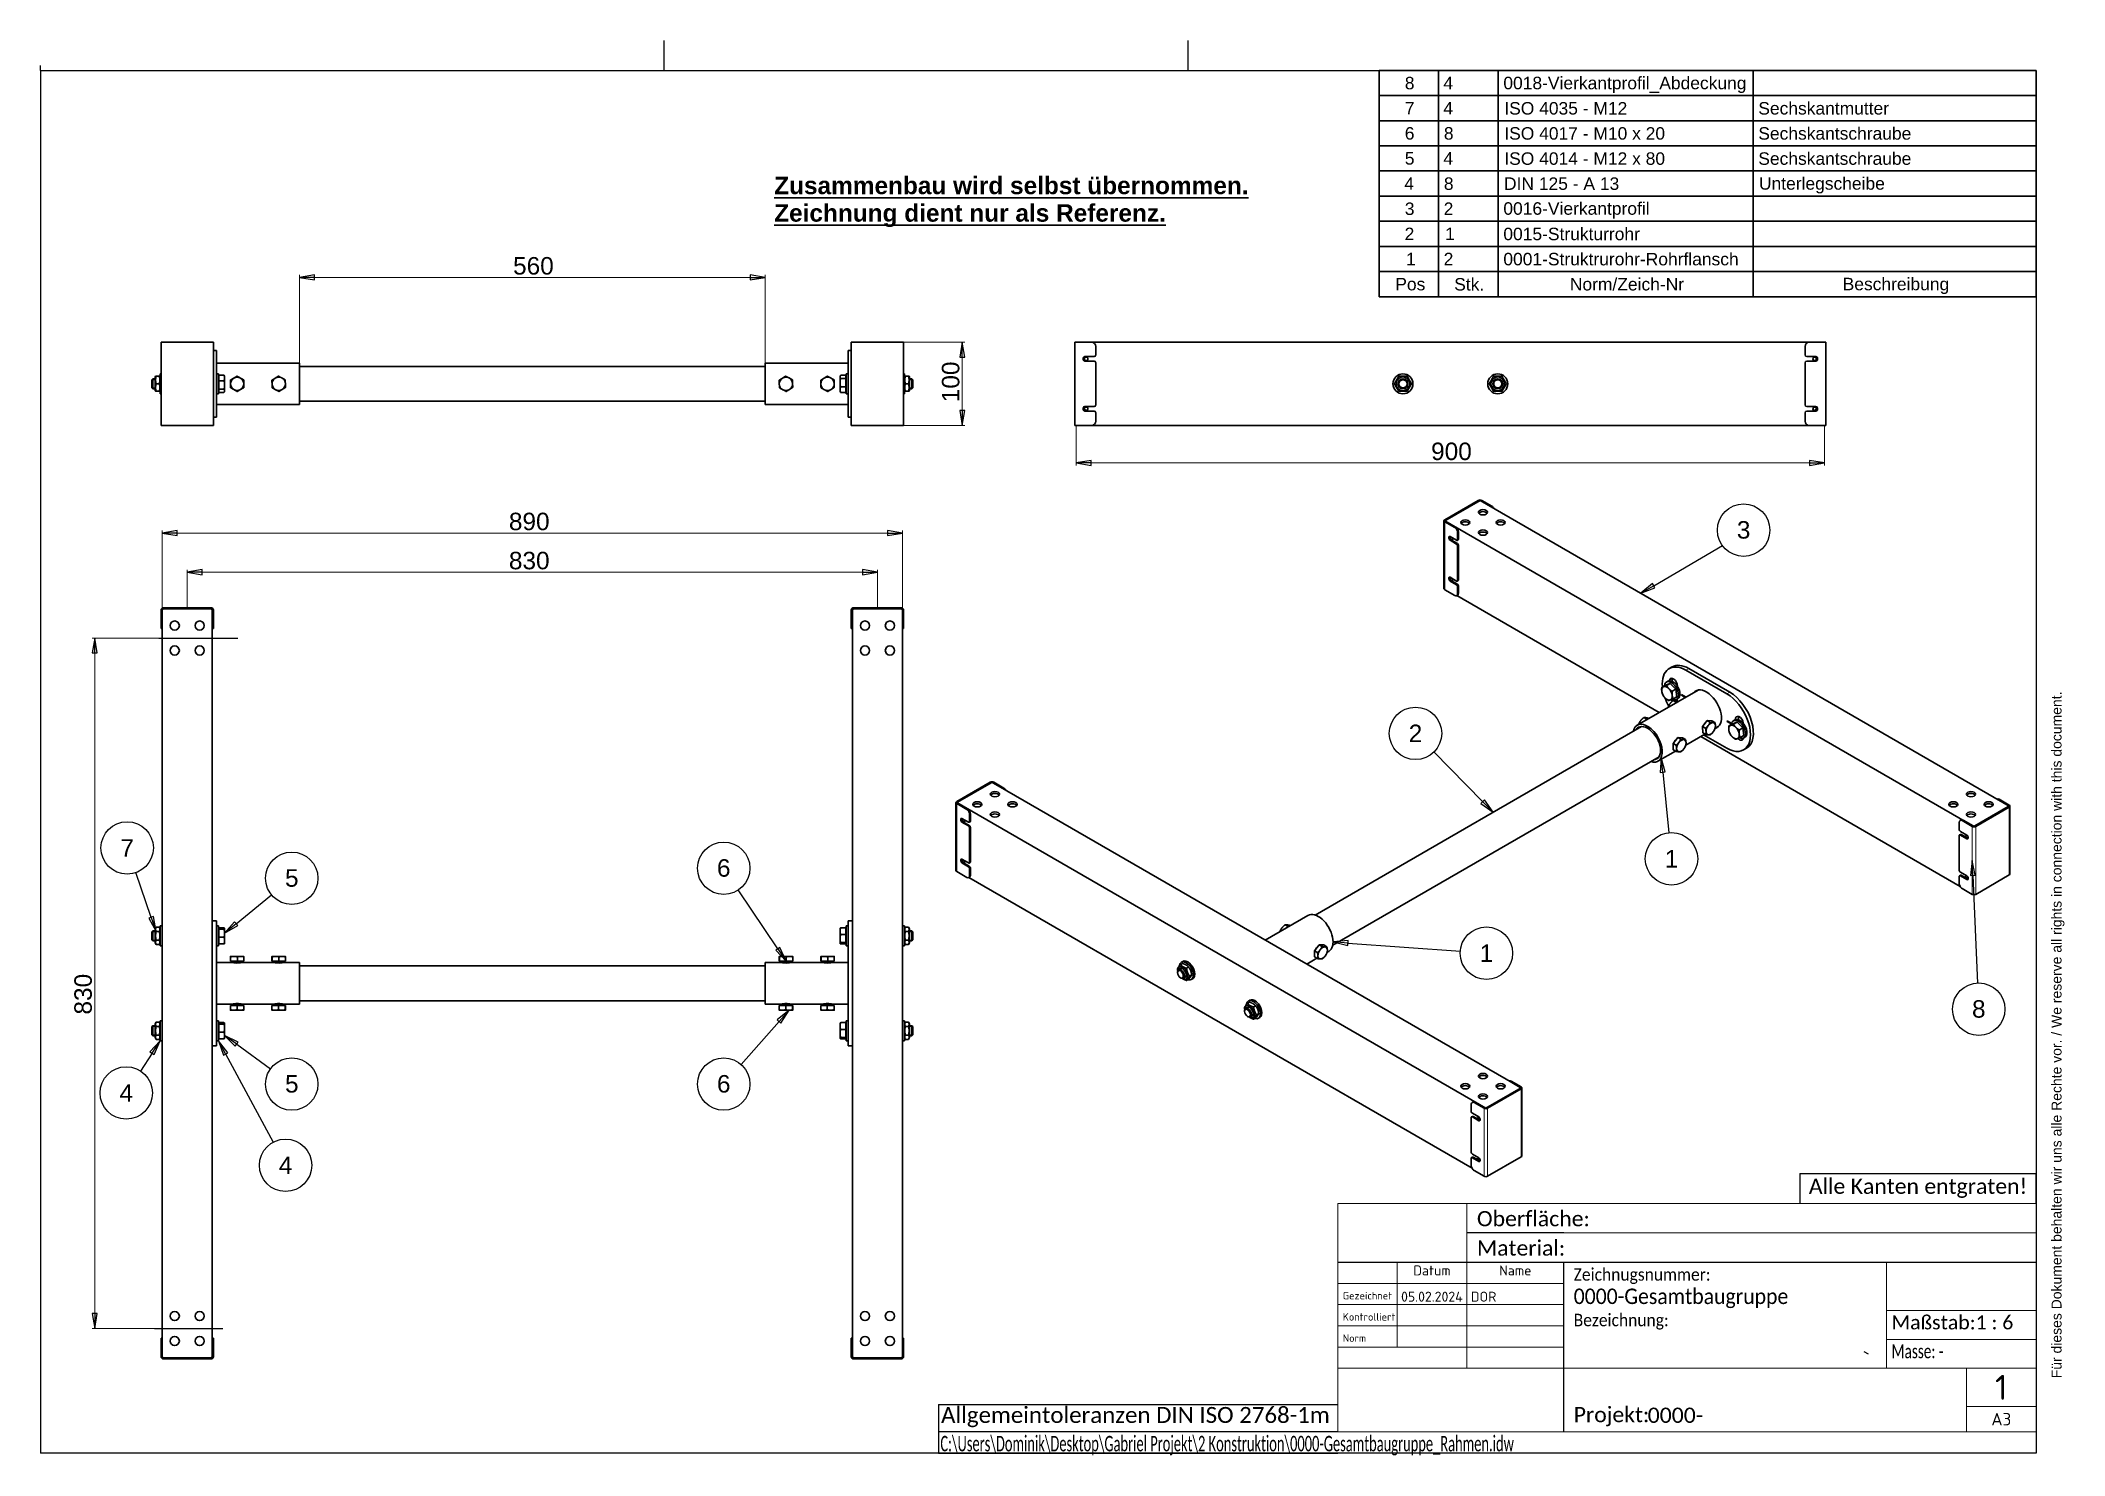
# Model space of a CAD drawing. Header units: millimetres. Extents: x 60 to 2494, y 57 to 1758.
import ezdxf
from ezdxf.enums import TextEntityAlignment as Align

# ---------------------------------------------------------------- set-up
doc = ezdxf.new("R2010")
doc.units = ezdxf.units.MM
doc.header["$LTSCALE"] = 6
for name, color, linetype, lineweight in [('AM_0', 7, 'Continuous', 35), ('AM_6', 7, 'Continuous', 35), ('Schriftkopf', 7, 'Continuous', 9)]:
    doc.layers.add(name, color=color, linetype=linetype, lineweight=lineweight)
for name, color, linetype, lineweight, true_color in [('AM_4', 3, 'Continuous', 25, 0x00ff00), ('AM_5', 3, 'Continuous', 25, 0x00ff00), ('AM_7', 4, 'Continuous', 25, 0x00ffff), ('AM_TANG', 171, 'Continuous', 18, 0x8080ff), ('Skizziergeometrie(Böma)', 179, 'Continuous', 30, 0x262659), ('Symbole(Böma)', 179, 'Continuous', 15, 0x262659)]:
    doc.layers.add(name, color=color, linetype=linetype, lineweight=lineweight, true_color=true_color)
doc.styles.add('Böma', font='calibri.ttf')
doc.styles.add('Textstil10', font='isocpeur.ttf')
doc.styles.add('Textstil11', font='isocpeur.ttf')
doc.styles.add('Textstil8', font='isocpeur.ttf')
doc.styles.add('Textstil9', font='isocpeur.ttf')
doc.styles.add('Textstil97', font='calibri.ttf', dxfattribs={"width": 0.6})
doc.styles.add('WEC-2_5', font='arial.ttf')
doc.styles.add('WEC-3_5', font='arial.ttf')
doc.dimstyles.new('WEC_BEM', dxfattribs={"dimscale": 6, "dimtxt": 3.5, "dimasz": 3, "dimexe": 0.5, "dimexo": 0, "dimgap": 0.5, "dimtad": 1, "dimrnd": 1e-08, "dimtxsty": 'WEC-3_5', "dimblk": 'Filled-1', "dimcen": 0.09, "dimdle": 12, "dimclrd": 256, "dimclre": 256, "dimclrt": 7, "dimadec": 1, "dimazin": 2, "dimtfac": 0.571429, "dimtdec": 3, "dimtmove": 0, "dimatfit": 3, "dimldrblk": 'Filled-1', "dimfxl": 1, "dimtolj": 1, "dimlwd": 15, "dimlwe": 15, "dimarcsym": 0})

msp = doc.modelspace()

# ---------------------------------------------------------------- texts
at = {"layer": 'AM_6', "color": 7, "insert": (942.335, 1594.28), "char_height": 21, "width": 570.5694, "attachment_point": 1, "line_spacing_factor": 0.944221, "style": 'WEC-3_5'}
msp.add_mtext('\\fArial|b1|i0;{\\H21.0000;\\LZusammenbau wird selbst übernommen.\\P}\\fArial|b1|i0;{\\H21.0000;\\LZeichnung dient nur als Referenz.}', dxfattribs=at)

# ---------------------------------------------------------------- blocks, each defined once
blk = doc.blocks.new('Ränder A3')
at = {"layer": 'Skizziergeometrie(Böma)'}
for p, q in [((10, 287), (410, 287)), ((10, 287), (10, 10)), ((410, 287), (410, 10)), ((375.42, 30.34), (376.34, 29.9)), ((410, 10), (10, 10))]:
    blk.add_line(p, q, dxfattribs=at)
at = {"layer": 'Symbole(Böma)', "color": 179, "true_color": 0x262659, "insert": (413.07, 25), "char_height": 2, "width": 146.4494, "attachment_point": 1, "rotation": 90, "style": 'Böma'}
blk.add_mtext('\\fArial|b0|i0;{\\H2.0000;Für dieses Dokument behalten wir uns alle Rechte vor. / We reserve all rights in connection with this document.}', dxfattribs=at)
blk = doc.blocks.new('Schriftfelder Böma Projekt')
at = {"layer": 'AM_0', "lineweight": 18}
for p, q in [((328.4, 127.9), (328.4, 106.65)), ((328.4, 118.25), (358.4, 118.25)), ((328.4, 112.45), (358.4, 112.45))]:
    blk.add_line(p, q, dxfattribs=at)
at = {"layer": 'AM_0', "lineweight": 25}
for p, q in [((138.4, 99.4), (218.4, 99.4)), ((138.4, 99.4), (138.4, 89.65)), ((218.4, 93.9), (138.4, 93.9)), ((138.4, 89.65), (218.4, 89.65))]:
    blk.add_line(p, q, dxfattribs=at)
at = {"layer": 'Schriftkopf', "lineweight": 9}
blk.add_line((358.4, 139.65), (218.4, 139.65), dxfattribs=at)
at = {"layer": 'Schriftkopf'}
for p, q in [((218.4, 93.9), (218.4, 139.65)), ((244.3, 127.9), (244.3, 139.65)), ((358.4, 89.65), (358.4, 139.65)), ((263.7, 133.77), (358.4, 133.77)), ((230.3, 110.9), (230.3, 127.9)), ((244.3, 106.65), (244.3, 127.9)), ((218.4, 123.65), (263.7, 123.65)), ((218.4, 119.4), (263.7, 119.4)), ((218.4, 115.15), (263.7, 115.15)), ((218.4, 110.9), (263.7, 110.9)), ((218.4, 106.65), (358.4, 106.65)), ((344.4, 93.9), (344.4, 106.65)), ((344.4, 99.02), (358.4, 99.02)), ((218.4, 93.9), (263.7, 93.9)), ((263.7, 93.9), (358.4, 93.9)), ((218.4, 89.65), (358.4, 89.65))]:
    blk.add_line(p, q, dxfattribs=at)
at = {"layer": 'Skizziergeometrie(Böma)'}
for p, q in [((311.05, 145.65), (311.05, 139.65)), ((311.05, 145.65), (358.4, 145.65)), ((358.4, 139.65), (358.4, 145.67)), ((263.7, 133.77), (244.3, 133.77)), ((218.4, 127.9), (358.4, 127.9)), ((263.7, 93.9), (263.7, 127.9))]:
    blk.add_line(p, q, dxfattribs=at)
at = {"layer": 'AM_6', "color": 7, "insert": (138.9, 98.9), "char_height": 3.2, "attachment_point": 1, "style": 'WEC-3_5'}
blk.add_mtext('\\fCalibri|b0|i0;{\\H3.2000;Allgemeintoleranzen DIN ISO 2768-1m}', dxfattribs=at)
at = {"layer": 'Schriftkopf', "style": 'Textstil11'}
for s, p in [('Datum', (237.3, 124.65)), ('Name', (254, 124.65))]:
    blk.add_text(s, height=2, dxfattribs=at).set_placement(p, align=Align.BOTTOM_CENTER)
at = {"layer": 'Schriftkopf', "style": 'Textstil10'}
for s, p in [('Gezeichnet', (219.4, 120)), ('Kontrolliert', (219.4, 115.75)), ('Norm', (219.4, 111.5))]:
    blk.add_text(s, height=1.5, dxfattribs=at).set_placement(p, align=Align.BOTTOM_LEFT)
at = {"layer": 'Schriftkopf'}
for tag, p, height, style in [('ERSTELLUNGSDATUM_001', (231.1, 120), 2, 'Textstil11'), ('AUTOR_001', (245.1, 120), 2, 'Textstil11'), ('Blattnummer_001', (350.15, 100.34), 5, 'Textstil8'), ('Blattgröße_001', (349.4, 95.21), 2.5, 'Textstil9')]:
    blk.add_attdef(tag, p, '', height=height, dxfattribs=dict(at, style=style))
at = {"layer": 'Schriftkopf', "style": 'Textstil11'}
for tag, p in [('KONTROLLDATUM', (231.3, 115.75)), ('KONTROLLIERT_VON', (245.3, 115.75)), ('GENEHM.DAT._KONSTR.', (231.3, 111.5)), ('KONSTR._GEN._VON', (245.3, 111.5))]:
    blk.add_attdef(tag, text='', height=2, dxfattribs=at).set_placement(p, align=Align.BOTTOM_LEFT)
at = {"layer": 'Symbole(Böma)', "color": 179, "true_color": 0x262659, "attachment_point": 1, "style": 'Böma'}
for s, insert, char_height in [('Alle Kanten entgraten!', (312.83, 144.65), 3.05), ('\\fCalibri|b0|i0;Oberfläche: ', (246.3, 138.15), 3.05), ('Material: ', (246.3, 132.27), 3.05), ('\\fCalibri|b0|i0;{\\H2.8000;Maßstab:1 : 6}', (329.4, 117.25), 2.8), ('Projekt:', (265.7, 98.9), 3.05)]:
    blk.add_mtext(s, dxfattribs=dict(at, insert=insert, char_height=char_height))
at = {"layer": 'Symbole(Böma)', "color": 179, "true_color": 0x262659, "insert": (265.7, 126.7), "char_height": 3.05, "attachment_point": 1, "line_spacing_factor": 0.978242, "style": 'Böma'}
blk.add_mtext('{\\H0.81967x;\\W0.9;Zeichnugsnummer:\\P\\H1.24x;0000-Gesamtbaugruppe\\H1.12903x;\\P\\H0.71429x;Bezeichnung:\\H1.24x;\\P}', dxfattribs=at)
at = {"layer": 'Symbole(Böma)', "color": 179, "true_color": 0x262659, "insert": (329.4, 111.46), "char_height": 2.8, "width": 41.4313, "attachment_point": 1, "style": 'Böma'}
blk.add_mtext('\\fCalibri|b0|i0;\\W0.70;{\\H2.8000;Masse: -}', dxfattribs=at)
at = {"layer": 'Symbole(Böma)', "color": 179, "true_color": 0x262659, "style": 'Böma'}
for tag, p in [('DARSTELLUNG', (270.68, 137.69)), ('Kunde', (308.7, 98.8))]:
    blk.add_attdef(tag, text='', height=3.05, dxfattribs=at).set_placement(p, align=Align.TOP_LEFT)
blk.add_attdef('PROJEKT_001', (280.53, 95.72), '', height=3.05, dxfattribs=at)
at = {"layer": 'Symbole(Böma)', "color": 179, "true_color": 0x262659, "style": 'Textstil97', "width": 0.6}
blk.add_attdef('DATEINAME_UND_PFAD_001', (138.76, 90.01), '', height=3.1, dxfattribs=at)
blk = doc.blocks.new('Faltmarken_A3')
at = {"layer": 'Skizziergeometrie(Böma)'}
for p, q in [((125, 0), (125, 6)), ((230, 0), (230, 6)), ((0, 0), (0, 1))]:
    blk.add_line(p, q, dxfattribs=at)
blk = doc.blocks.new('Bauteilliste')
at = {"layer": 'AM_6'}
for p, q in [((410, 287), (278.31, 287)), ((278.31, 287), (278.31, 246.72)), ((290.23, 287), (290.23, 246.72)), ((302.15, 287), (302.15, 246.72)), ((353.24, 287), (353.24, 246.72)), ((410, 287), (410, 246.72)), ((410, 281.96), (278.31, 281.96)), ((410, 276.93), (278.31, 276.93)), ((410, 271.89), (278.31, 271.89)), ((410, 266.86), (278.31, 266.86)), ((410, 261.82), (278.31, 261.82)), ((410, 256.79), (278.31, 256.79)), ((410, 251.75), (278.31, 251.75)), ((410, 246.72), (278.31, 246.72)), ((278.31, 241.68), (278.31, 246.72)), ((290.23, 241.68), (290.23, 246.72)), ((302.15, 241.68), (302.15, 246.72)), ((353.24, 241.68), (353.24, 246.72)), ((410, 241.68), (410, 246.72)), ((410, 241.68), (278.31, 241.68))]:
    blk.add_line(p, q, dxfattribs=at)
at = {"layer": 'AM_6', "color": 7, "char_height": 2.5, "attachment_point": 7, "style": 'WEC-2_5'}
for s, insert in [('8', (283.45, 283.19)), ('4', (291.18, 283.23)), ('0018-Vierkantprofil_Abdeckung', (303.2, 282.48)), ('7', (283.47, 278.21)), ('4', (291.18, 278.2)), ('ISO 4035 - M12', (303.39, 278.13)), ('Sechskantmutter', (354.3, 278.13)), ('6', (283.44, 273.11)), ('8', (291.28, 273.11)), ('ISO 4017 - M10 x 20', (303.39, 273.1)), ('Sechskantschraube', (354.3, 273.1)), ('5', (283.45, 268.1)), ('4', (291.18, 268.13)), ('ISO 4014 - M12 x 80', (303.39, 268.06)), ('Sechskantschraube', (354.3, 268.06)), ('4', (283.35, 263.09)), ('8', (291.28, 263.04)), ('DIN 125 - A 13', (303.33, 263.04)), ('Unterlegscheibe', (354.43, 262.36)), ('3', (283.45, 258.01)), ('2', (291.24, 258.05)), ('0016-Vierkantprofil', (303.2, 257.34)), ('0015-Strukturrohr', (303.2, 252.96)), ('2', (283.41, 253.01)), ('1', (291.53, 253.01)), ('1', (283.7, 247.98)), ('2', (291.24, 247.98)), ('0001-Struktrurohr-Rohrflansch', (303.2, 247.92)), ('Pos', (281.54, 242.91)), ('Stk.', (293.35, 242.88)), ('Norm/Zeich-Nr', (316.53, 242.89)), ('Beschreibung', (371.21, 242.21))]:
    blk.add_mtext(s, dxfattribs=dict(at, insert=insert))
blk = doc.blocks.new('Filled-1')
at = {"color": 0}
for p, q in [((0, 0), (-1, 0.17)), ((-1, 0.17), (-1, -0.17)), ((-1, 0), (0, 0)), ((-1, -0.17), (0, 0))]:
    blk.add_line(p, q, dxfattribs=at)
at = {"color": 0, "flags": 128}
blk.add_lwpolyline([(-1, -0.17), (0, 0), (-1, 0.17), (-1, -0.17)], dxfattribs=at)
at = {"color": 0}
blk.add_solid([(-1, -0.17), (0, 0), (-1, 0.17), (-1, -0.17)], dxfattribs=at)
blk = doc.blocks.new('*D20')
at = {"layer": 'AM_5', "linetype": 'Continuous', "lineweight": 15, "transparency": 16777216}
for p, q in [((206.5, 1074.8), (206.5, 1169)), ((1096.5, 1074.8), (1096.5, 1169)), ((224.5, 1166), (1078.5, 1166))]:
    blk.add_line(p, q, dxfattribs=at)
at = {"layer": 'Defpoints', "color": 0, "linetype": 'Continuous', "transparency": 16777216}
for p in [(1096.5, 1166), (206.5, 1074.8), (1096.5, 1074.8)]:
    blk.add_point(p, dxfattribs=at)
at = {"layer": 'AM_5', "linetype": 'Continuous', "lineweight": 15, "transparency": 16777216, "xscale": 18, "yscale": 18, "zscale": 18, "rotation": 180}
blk.add_blockref('Filled-1', (206.5, 1166), dxfattribs=at)
at = {"layer": 'AM_5', "linetype": 'Continuous', "lineweight": 15, "transparency": 16777216, "xscale": 18, "yscale": 18, "zscale": 18}
blk.add_blockref('Filled-1', (1096.5, 1166), dxfattribs=at)
at = {"layer": 'AM_5', "color": 7, "linetype": 'Continuous', "lineweight": 18, "transparency": 16777216, "insert": (623.3, 1190.4), "char_height": 21, "attachment_point": 1, "style": 'WEC-3_5'}
blk.add_mtext('\\A1;890', dxfattribs=at)
blk = doc.blocks.new('*D21')
at = {"layer": 'AM_5', "linetype": 'Continuous', "lineweight": 15, "transparency": 16777216}
for p, q in [((236.5, 1074.8), (236.5, 1121.9)), ((1066.5, 1074.8), (1066.5, 1121.9)), ((254.5, 1118.9), (1048.5, 1118.9))]:
    blk.add_line(p, q, dxfattribs=at)
at = {"layer": 'Defpoints', "color": 0, "linetype": 'Continuous', "transparency": 16777216}
for p in [(1066.5, 1118.9), (236.5, 1074.8), (1066.5, 1074.8)]:
    blk.add_point(p, dxfattribs=at)
at = {"layer": 'AM_5', "linetype": 'Continuous', "lineweight": 15, "transparency": 16777216, "xscale": 18, "yscale": 18, "zscale": 18, "rotation": 180}
blk.add_blockref('Filled-1', (236.5, 1118.9), dxfattribs=at)
at = {"layer": 'AM_5', "linetype": 'Continuous', "lineweight": 15, "transparency": 16777216, "xscale": 18, "yscale": 18, "zscale": 18}
blk.add_blockref('Filled-1', (1066.5, 1118.9), dxfattribs=at)
at = {"layer": 'AM_5', "color": 7, "linetype": 'Continuous', "lineweight": 18, "transparency": 16777216, "insert": (623.3, 1143.4), "char_height": 21, "attachment_point": 1, "style": 'WEC-3_5'}
blk.add_mtext('\\A1;830', dxfattribs=at)
blk = doc.blocks.new('*D22')
at = {"layer": 'AM_5', "linetype": 'Continuous', "lineweight": 15, "transparency": 16777216}
for p, q in [((202.1, 1039.8), (122.2, 1039.8)), ((125.2, 1021.8), (125.2, 227.8)), ((197.2, 209.8), (122.2, 209.8))]:
    blk.add_line(p, q, dxfattribs=at)
at = {"layer": 'Defpoints', "color": 0, "linetype": 'Continuous', "transparency": 16777216}
for p in [(202.1, 1039.8), (125.2, 209.8), (197.2, 209.8)]:
    blk.add_point(p, dxfattribs=at)
at = {"layer": 'AM_5', "linetype": 'Continuous', "lineweight": 15, "transparency": 16777216, "xscale": 18, "yscale": 18, "zscale": 18}
for p, rotation in [((125.2, 1039.8), 90), ((125.2, 209.8), 270)]:
    blk.add_blockref('Filled-1', p, dxfattribs=dict(at, rotation=rotation))
at = {"layer": 'AM_5', "color": 7, "linetype": 'Continuous', "lineweight": 18, "transparency": 16777216, "insert": (100.7, 587.2), "char_height": 21, "attachment_point": 1, "rotation": 90, "style": 'WEC-3_5'}
blk.add_mtext('\\A1;830', dxfattribs=at)
blk = doc.blocks.new('Positionsnummer1')
at = {"layer": 'AM_5', "linetype": 'Continuous', "lineweight": 25}
for p, q in [((333.34, 183.78), (347.15, 191.82)), ((333.08, 184.21), (330.74, 182.27)), ((333.34, 183.78), (330.74, 182.27)), ((330.74, 182.27), (333.59, 183.35)), ((333.59, 183.35), (333.08, 184.21))]:
    blk.add_line(p, q, dxfattribs=at)
at = {"layer": 'AM_5', "linetype": 'Continuous', "lineweight": 25, "flags": 128}
blk.add_lwpolyline([(333.08, 184.21), (330.74, 182.27), (333.59, 183.35), (333.08, 184.21)], dxfattribs=at)
at = {"layer": 'AM_5'}
blk.add_circle((351.36, 194.91), 5.25, dxfattribs=at)
blk.add_solid([(333.08, 184.21), (330.74, 182.27), (333.59, 183.35), (333.08, 184.21)], dxfattribs=at)
at = {"layer": 'AM_5', "color": 7, "insert": (351.36, 194.94), "char_height": 3.5, "attachment_point": 5, "style": 'WEC-3_5'}
blk.add_mtext('3', dxfattribs=at)
blk = doc.blocks.new('Positionsnummer2')
at = {"layer": 'AM_5', "linetype": 'Continuous', "lineweight": 25}
for p, q in [((334.85, 149.39), (334.65, 146.36)), ((334.65, 146.36), (335.65, 146.46)), ((335.15, 146.41), (334.85, 149.39)), ((335.65, 146.46), (334.85, 149.39)), ((335.15, 146.41), (336.37, 134.27))]:
    blk.add_line(p, q, dxfattribs=at)
at = {"layer": 'AM_5', "linetype": 'Continuous', "lineweight": 25, "flags": 128}
blk.add_lwpolyline([(335.65, 146.46), (334.85, 149.39), (334.65, 146.36), (335.65, 146.46)], dxfattribs=at)
at = {"layer": 'AM_5'}
blk.add_circle((336.9, 129.07), 5.25, dxfattribs=at)
blk.add_solid([(335.65, 146.46), (334.85, 149.39), (334.65, 146.36), (335.65, 146.46)], dxfattribs=at)
at = {"layer": 'AM_5', "color": 7, "insert": (336.9, 129.07), "char_height": 3.5, "attachment_point": 5, "style": 'WEC-3_5'}
blk.add_mtext('1', dxfattribs=at)
blk = doc.blocks.new('Positionsnummer3')
at = {"layer": 'AM_5', "linetype": 'Continuous', "lineweight": 25}
for p, q in [((157.79, 111.05), (149.86, 122.84)), ((158.21, 111.33), (157.38, 110.77)), ((157.38, 110.77), (159.47, 108.56)), ((157.79, 111.05), (159.47, 108.56)), ((159.47, 108.56), (158.21, 111.33))]:
    blk.add_line(p, q, dxfattribs=at)
at = {"layer": 'AM_5', "linetype": 'Continuous', "lineweight": 25, "flags": 128}
blk.add_lwpolyline([(157.38, 110.77), (159.47, 108.56), (158.21, 111.33), (157.38, 110.77)], dxfattribs=at)
at = {"layer": 'AM_5'}
blk.add_circle((146.94, 127.18), 5.25, dxfattribs=at)
blk.add_solid([(157.38, 110.77), (159.47, 108.56), (158.21, 111.33), (157.38, 110.77)], dxfattribs=at)
at = {"layer": 'AM_5', "color": 7, "insert": (146.94, 127.21), "char_height": 3.5, "attachment_point": 5, "style": 'WEC-3_5'}
blk.add_mtext('6', dxfattribs=at)
blk = doc.blocks.new('Positionsnummer4')
at = {"layer": 'AM_5', "linetype": 'Continuous', "lineweight": 25}
for p, q in [((160.04, 98.73), (157.68, 96.81)), ((158.05, 96.48), (160.04, 98.73)), ((158.42, 96.15), (160.04, 98.73)), ((158.05, 96.48), (150.41, 87.86)), ((157.68, 96.81), (158.42, 96.15))]:
    blk.add_line(p, q, dxfattribs=at)
at = {"layer": 'AM_5', "linetype": 'Continuous', "lineweight": 25, "flags": 128}
blk.add_lwpolyline([(158.42, 96.15), (160.04, 98.73), (157.68, 96.81), (158.42, 96.15)], dxfattribs=at)
at = {"layer": 'AM_5'}
blk.add_circle((146.94, 83.94), 5.25, dxfattribs=at)
blk.add_solid([(158.42, 96.15), (160.04, 98.73), (157.68, 96.81), (158.42, 96.15)], dxfattribs=at)
at = {"layer": 'AM_5', "color": 7, "insert": (146.94, 83.97), "char_height": 3.5, "attachment_point": 5, "style": 'WEC-3_5'}
blk.add_mtext('6', dxfattribs=at)
blk = doc.blocks.new('Positionsnummer5')
at = {"layer": 'AM_5', "linetype": 'Continuous', "lineweight": 25}
for p, q in [((49.34, 91.92), (46.91, 93.68)), ((49.64, 92.33), (46.91, 93.68)), ((46.91, 93.68), (49.05, 91.52)), ((49.05, 91.52), (49.64, 92.33)), ((49.34, 91.92), (56.13, 87.01))]:
    blk.add_line(p, q, dxfattribs=at)
at = {"layer": 'AM_5', "linetype": 'Continuous', "lineweight": 25, "flags": 128}
blk.add_lwpolyline([(49.64, 92.33), (46.91, 93.68), (49.05, 91.52), (49.64, 92.33)], dxfattribs=at)
at = {"layer": 'AM_5'}
blk.add_circle((60.37, 83.94), 5.25, dxfattribs=at)
blk.add_solid([(49.64, 92.33), (46.91, 93.68), (49.05, 91.52), (49.64, 92.33)], dxfattribs=at)
at = {"layer": 'AM_5', "color": 7, "insert": (60.37, 83.97), "char_height": 3.5, "attachment_point": 5, "style": 'WEC-3_5'}
blk.add_mtext('5', dxfattribs=at)
blk = doc.blocks.new('Positionsnummer6')
at = {"layer": 'AM_5', "linetype": 'Continuous', "lineweight": 25}
for p, q in [((49.24, 116.06), (56.31, 121.85)), ((48.92, 116.45), (46.91, 114.16)), ((49.24, 116.06), (46.91, 114.16)), ((46.91, 114.16), (49.55, 115.68)), ((49.55, 115.68), (48.92, 116.45))]:
    blk.add_line(p, q, dxfattribs=at)
at = {"layer": 'AM_5', "linetype": 'Continuous', "lineweight": 25, "flags": 128}
blk.add_lwpolyline([(48.92, 116.45), (46.91, 114.16), (49.55, 115.68), (48.92, 116.45)], dxfattribs=at)
at = {"layer": 'AM_5'}
blk.add_circle((60.37, 125.17), 5.25, dxfattribs=at)
blk.add_solid([(48.92, 116.45), (46.91, 114.16), (49.55, 115.68), (48.92, 116.45)], dxfattribs=at)
at = {"layer": 'AM_5', "color": 7, "insert": (60.37, 125.2), "char_height": 3.5, "attachment_point": 5, "style": 'WEC-3_5'}
blk.add_mtext('5', dxfattribs=at)
blk = doc.blocks.new('Positionsnummer7')
at = {"layer": 'AM_5', "linetype": 'Continuous', "lineweight": 25}
for p, q in [((32.36, 90.11), (30.05, 86.55)), ((34, 92.63), (31.94, 90.38)), ((31.94, 90.38), (32.78, 89.84)), ((32.36, 90.11), (34, 92.63)), ((32.78, 89.84), (34, 92.63))]:
    blk.add_line(p, q, dxfattribs=at)
at = {"layer": 'AM_5', "linetype": 'Continuous', "lineweight": 25, "flags": 128}
blk.add_lwpolyline([(32.78, 89.84), (34, 92.63), (31.94, 90.38), (32.78, 89.84)], dxfattribs=at)
at = {"layer": 'AM_5'}
blk.add_circle((27.19, 82.16), 5.25, dxfattribs=at)
blk.add_solid([(32.78, 89.84), (34, 92.63), (31.94, 90.38), (32.78, 89.84)], dxfattribs=at)
at = {"layer": 'AM_5', "color": 7, "insert": (27.19, 82.16), "char_height": 3.5, "attachment_point": 5, "style": 'WEC-3_5'}
blk.add_mtext('4', dxfattribs=at)
blk = doc.blocks.new('Positionsnummer8')
at = {"layer": 'AM_5', "linetype": 'Continuous', "lineweight": 25}
for p, q in [((47.09, 89.99), (45.66, 92.63)), ((47.53, 90.22), (45.66, 92.63)), ((45.66, 92.63), (46.65, 89.75)), ((46.65, 89.75), (47.53, 90.22)), ((47.09, 89.99), (56.63, 72.28))]:
    blk.add_line(p, q, dxfattribs=at)
at = {"layer": 'AM_5', "linetype": 'Continuous', "lineweight": 25, "flags": 128}
blk.add_lwpolyline([(47.53, 90.22), (45.66, 92.63), (46.65, 89.75), (47.53, 90.22)], dxfattribs=at)
at = {"layer": 'AM_5'}
blk.add_circle((59.12, 67.67), 5.25, dxfattribs=at)
blk.add_solid([(47.53, 90.22), (45.66, 92.63), (46.65, 89.75), (47.53, 90.22)], dxfattribs=at)
at = {"layer": 'AM_5', "color": 7, "insert": (59.12, 67.67), "char_height": 3.5, "attachment_point": 5, "style": 'WEC-3_5'}
blk.add_mtext('4', dxfattribs=at)
blk = doc.blocks.new('Positionsnummer9')
at = {"layer": 'AM_5', "linetype": 'Continuous', "lineweight": 25}
for p, q in [((32.21, 117.33), (29.09, 126.3)), ((32.68, 117.49), (31.74, 117.16)), ((31.74, 117.16), (33.2, 114.49)), ((32.21, 117.33), (33.2, 114.49)), ((33.2, 114.49), (32.68, 117.49))]:
    blk.add_line(p, q, dxfattribs=at)
at = {"layer": 'AM_5', "linetype": 'Continuous', "lineweight": 25, "flags": 128}
blk.add_lwpolyline([(31.74, 117.16), (33.2, 114.49), (32.68, 117.49), (31.74, 117.16)], dxfattribs=at)
at = {"layer": 'AM_5'}
blk.add_circle((27.37, 131.25), 5.25, dxfattribs=at)
blk.add_solid([(31.74, 117.16), (33.2, 114.49), (32.68, 117.49), (31.74, 117.16)], dxfattribs=at)
at = {"layer": 'AM_5', "color": 7, "insert": (27.37, 131.25), "char_height": 3.5, "attachment_point": 5, "style": 'WEC-3_5'}
blk.add_mtext('7', dxfattribs=at)
blk = doc.blocks.new('Positionsnummer10')
at = {"layer": 'AM_5', "linetype": 'Continuous', "lineweight": 25}
for p, q in [((272.09, 112.7), (269.06, 112.42)), ((272.05, 112.2), (269.06, 112.42)), ((269.06, 112.42), (272.01, 111.7)), ((272.01, 111.7), (272.09, 112.7)), ((272.05, 112.2), (294.59, 110.54))]:
    blk.add_line(p, q, dxfattribs=at)
at = {"layer": 'AM_5', "linetype": 'Continuous', "lineweight": 25, "flags": 128}
blk.add_lwpolyline([(272.09, 112.7), (269.06, 112.42), (272.01, 111.7), (272.09, 112.7)], dxfattribs=at)
at = {"layer": 'AM_5'}
blk.add_circle((299.81, 110.16), 5.25, dxfattribs=at)
blk.add_solid([(272.09, 112.7), (269.06, 112.42), (272.01, 111.7), (272.09, 112.7)], dxfattribs=at)
at = {"layer": 'AM_5', "color": 7, "insert": (299.81, 110.16), "char_height": 3.5, "attachment_point": 5, "style": 'WEC-3_5'}
blk.add_mtext('1', dxfattribs=at)
blk = doc.blocks.new('Positionsnummer11')
at = {"layer": 'AM_5', "linetype": 'Continuous', "lineweight": 25}
for p, q in [((299.04, 140.53), (289.26, 150.47)), ((299.4, 140.88), (298.69, 140.18)), ((298.69, 140.18), (301.15, 138.39)), ((299.04, 140.53), (301.15, 138.39)), ((301.15, 138.39), (299.4, 140.88))]:
    blk.add_line(p, q, dxfattribs=at)
at = {"layer": 'AM_5', "linetype": 'Continuous', "lineweight": 25, "flags": 128}
blk.add_lwpolyline([(298.69, 140.18), (301.15, 138.39), (299.4, 140.88), (298.69, 140.18)], dxfattribs=at)
at = {"layer": 'AM_5'}
blk.add_circle((285.59, 154.2), 5.25, dxfattribs=at)
blk.add_solid([(298.69, 140.18), (301.15, 138.39), (299.4, 140.88), (298.69, 140.18)], dxfattribs=at)
at = {"layer": 'AM_5', "color": 7, "insert": (285.59, 154.2), "char_height": 3.5, "attachment_point": 5, "style": 'WEC-3_5'}
blk.add_mtext('2', dxfattribs=at)
blk = doc.blocks.new('*D34')
at = {"layer": 'AM_5', "linetype": 'Continuous', "lineweight": 15, "transparency": 16777216}
for p, q in [((1096.5, 1395.3), (1171.5, 1395.3)), ((1168.5, 1377.3), (1168.5, 1313.3)), ((1096.5, 1295.3), (1171.5, 1295.3))]:
    blk.add_line(p, q, dxfattribs=at)
at = {"layer": 'Defpoints', "color": 0, "linetype": 'Continuous', "transparency": 16777216}
for p in [(1096.5, 1395.3), (1096.5, 1295.3), (1168.5, 1295.3)]:
    blk.add_point(p, dxfattribs=at)
at = {"layer": 'AM_5', "linetype": 'Continuous', "lineweight": 15, "transparency": 16777216, "xscale": 18, "yscale": 18, "zscale": 18}
for p, rotation in [((1168.5, 1395.3), 90), ((1168.5, 1295.3), 270)]:
    blk.add_blockref('Filled-1', p, dxfattribs=dict(at, rotation=rotation))
at = {"layer": 'AM_5', "color": 7, "linetype": 'Continuous', "lineweight": 18, "transparency": 16777216, "insert": (1144, 1323.2), "char_height": 21, "attachment_point": 1, "rotation": 90, "style": 'WEC-3_5'}
blk.add_mtext('\\A1;100', dxfattribs=at)
blk = doc.blocks.new('*D35')
at = {"layer": 'AM_5', "linetype": 'Continuous', "lineweight": 15, "transparency": 16777216}
for p, q in [((371.5, 1370.3), (371.5, 1476.2)), ((389.5, 1473.2), (913.5, 1473.2)), ((931.5, 1370.3), (931.5, 1476.2))]:
    blk.add_line(p, q, dxfattribs=at)
at = {"layer": 'Defpoints', "color": 0, "linetype": 'Continuous', "transparency": 16777216}
for p in [(931.5, 1473.2), (371.5, 1370.3), (931.5, 1370.3)]:
    blk.add_point(p, dxfattribs=at)
at = {"layer": 'AM_5', "linetype": 'Continuous', "lineweight": 15, "transparency": 16777216, "xscale": 18, "yscale": 18, "zscale": 18, "rotation": 180}
blk.add_blockref('Filled-1', (371.5, 1473.2), dxfattribs=at)
at = {"layer": 'AM_5', "linetype": 'Continuous', "lineweight": 15, "transparency": 16777216, "xscale": 18, "yscale": 18, "zscale": 18}
blk.add_blockref('Filled-1', (931.5, 1473.2), dxfattribs=at)
at = {"layer": 'AM_5', "color": 7, "linetype": 'Continuous', "lineweight": 18, "transparency": 16777216, "insert": (628.3, 1497.7), "char_height": 21, "attachment_point": 1, "style": 'WEC-3_5'}
blk.add_mtext('\\A1;560', dxfattribs=at)
blk = doc.blocks.new('*D36')
at = {"layer": 'AM_5', "linetype": 'Continuous', "lineweight": 15, "transparency": 16777216}
for p, q in [((1305.5, 1295.3), (1305.5, 1247.2)), ((2205.5, 1295.3), (2205.5, 1247.2)), ((1323.5, 1250.2), (2187.5, 1250.2))]:
    blk.add_line(p, q, dxfattribs=at)
at = {"layer": 'Defpoints', "color": 0, "linetype": 'Continuous', "transparency": 16777216}
for p in [(1305.5, 1295.3), (2205.5, 1295.3), (2205.5, 1250.2)]:
    blk.add_point(p, dxfattribs=at)
at = {"layer": 'AM_5', "linetype": 'Continuous', "lineweight": 15, "transparency": 16777216, "xscale": 18, "yscale": 18, "zscale": 18, "rotation": 180}
blk.add_blockref('Filled-1', (1305.5, 1250.2), dxfattribs=at)
at = {"layer": 'AM_5', "linetype": 'Continuous', "lineweight": 15, "transparency": 16777216, "xscale": 18, "yscale": 18, "zscale": 18}
blk.add_blockref('Filled-1', (2205.5, 1250.2), dxfattribs=at)
at = {"layer": 'AM_5', "color": 7, "linetype": 'Continuous', "lineweight": 18, "transparency": 16777216, "insert": (1732.3, 1274.7), "char_height": 21, "attachment_point": 1, "style": 'WEC-3_5'}
blk.add_mtext('\\A1;900', dxfattribs=at)
blk = doc.blocks.new('Positionsnummer12')
at = {"layer": 'AM_5', "linetype": 'Continuous', "lineweight": 25}
for p, q in [((397.16, 128.75), (396.8, 125.73)), ((396.8, 125.73), (397.79, 125.78)), ((397.29, 125.75), (397.16, 128.75)), ((397.79, 125.78), (397.16, 128.75)), ((397.29, 125.75), (398.25, 104.17))]:
    blk.add_line(p, q, dxfattribs=at)
at = {"layer": 'AM_5', "linetype": 'Continuous', "lineweight": 25, "flags": 128}
blk.add_lwpolyline([(397.79, 125.78), (397.16, 128.75), (396.8, 125.73), (397.79, 125.78)], dxfattribs=at)
at = {"layer": 'AM_5'}
blk.add_circle((398.49, 98.94), 5.25, dxfattribs=at)
blk.add_solid([(397.79, 125.78), (397.16, 128.75), (396.8, 125.73), (397.79, 125.78)], dxfattribs=at)
at = {"layer": 'AM_5', "color": 7, "insert": (398.49, 98.97), "char_height": 3.5, "attachment_point": 5, "style": 'WEC-3_5'}
blk.add_mtext('8', dxfattribs=at)

# ---------------------------------------------------------------- dimensions: what is measured, and where the dimension line sits
at = {"layer": 'AM_5', "linetype": 'Continuous', "lineweight": 18}
for base, p1, p2, angle, picture, middle in [((931.482, 1473.224), (371.482, 1370.333), (931.482, 1370.333), 180, '*D35', (651.482, 1473.224)), ((1168.482, 1295.333), (1096.482, 1395.333), (1096.482, 1295.333), 90, '*D34', (1168.482, 1345.333)), ((2205.474, 1250.23), (1305.474, 1295.333), (2205.474, 1295.333), 180, '*D36', (1755.474, 1250.23)), ((1096.482, 1165.97), (206.482, 1074.76), (1096.482, 1074.76), 180, '*D20', (646.482, 1165.97)), ((1066.482, 1118.912), (236.482, 1074.76), (1066.482, 1074.76), 180, '*D21', (646.482, 1118.912)), ((125.175, 209.76), (202.141, 1039.76), (197.175, 209.76), 90, '*D22', (125.175, 610.336))]:
    dim = msp.add_linear_dim(base=base, p1=p1, p2=p2, angle=angle, dimstyle='WEC_BEM', override={"dimgap": 0.5, "dimdec": 2, "dimtol": 0, "dimlim": 0, "dimtp": 0, "dimtm": 0, "dimtdec": 3, "dimtofl": 0, "dimatfit": 1}, dxfattribs=at)
    dim.commit()
    dim.dimension.update_dxf_attribs({"geometry": picture, "text_midpoint": middle, "dimtype": 160})

# ---------------------------------------------------------------- linework, layer by layer
at = {"layer": 'AM_0'}
for p, q in [((204.982, 1295.333), (204.982, 1395.333)), ((207.982, 1395.333), (204.982, 1395.333)), ((207.982, 1395.333), (264.982, 1395.333)), ((267.982, 1395.333), (264.982, 1395.333)), ((267.982, 1395.333), (267.982, 1295.333)), ((1034.982, 1295.333), (1034.982, 1395.333)), ((1037.982, 1395.333), (1034.982, 1395.333)), ((1037.982, 1395.333), (1094.982, 1395.333)), ((1097.982, 1395.333), (1094.982, 1395.333)), ((1097.982, 1395.333), (1097.982, 1295.333)), ((1306.974, 1395.333), (1303.974, 1395.333)), ((1303.974, 1295.333), (1303.974, 1395.333)), ((1306.974, 1395.333), (1323.974, 1395.333)), ((1323.974, 1395.333), (2186.974, 1395.333)), ((1328.974, 1390.333), (1328.974, 1380.083)), ((2181.974, 1380.083), (2181.974, 1390.333)), ((2186.974, 1395.333), (2203.974, 1395.333)), ((2206.974, 1395.333), (2203.974, 1395.333)), ((2206.974, 1395.333), (2206.974, 1295.333)), ((267.982, 1385.333), (271.482, 1385.333)), ((271.482, 1385.333), (271.482, 1305.333)), ((271.482, 1370.333), (371.482, 1370.333)), ((371.482, 1320.333), (371.482, 1370.333)), ((931.482, 1366.333), (371.482, 1366.333)), ((931.482, 1370.333), (931.482, 1320.333)), ((1031.482, 1370.333), (931.482, 1370.333)), ((1034.982, 1385.333), (1031.482, 1385.333)), ((1031.482, 1305.333), (1031.482, 1385.333)), ((1313.974, 1374.583), (1313.974, 1376.083)), ((1315.974, 1378.083), (1326.974, 1378.083)), ((1326.974, 1372.583), (1315.974, 1372.583)), ((1328.974, 1370.583), (1328.974, 1320.083)), ((2181.974, 1320.083), (2181.974, 1370.583)), ((2183.974, 1378.083), (2194.974, 1378.083)), ((2194.974, 1372.583), (2183.974, 1372.583)), ((2196.974, 1376.083), (2196.974, 1374.583)), ((193.982, 1350.259), (195.056, 1351.333)), ((193.982, 1340.406), (193.982, 1350.259)), ((193.982, 1340.406), (195.056, 1339.333)), ((195.056, 1351.333), (195.056, 1339.333)), ((197.982, 1351.333), (195.056, 1351.333)), ((197.982, 1339.333), (195.056, 1339.333)), ((197.982, 1353.633), (198.386, 1354.333)), ((197.982, 1353.633), (197.982, 1337.033)), ((198.386, 1354.333), (199.19, 1354.333)), ((199.19, 1354.333), (202.774, 1354.333)), ((199.19, 1345.333), (202.774, 1345.333)), ((202.774, 1354.333), (203.578, 1354.333)), ((203.982, 1353.633), (203.578, 1354.333)), ((203.982, 1333.333), (203.982, 1357.333)), ((204.982, 1357.333), (203.982, 1357.333)), ((273.982, 1357.333), (271.482, 1357.333)), ((273.982, 1333.333), (273.982, 1357.333)), ((274.582, 1353.648), (273.982, 1353.648)), ((274.582, 1355.598), (280.678, 1355.598)), ((274.582, 1349.061), (274.582, 1355.598)), ((274.582, 1349.061), (280.678, 1349.061)), ((274.582, 1338.796), (274.582, 1349.061)), ((274.582, 1338.796), (280.678, 1338.796)), ((274.582, 1335.068), (274.582, 1338.796)), ((281.482, 1354.333), (281.112, 1354.975)), ((281.482, 1352.329), (281.482, 1354.333)), ((281.482, 1343.929), (281.482, 1352.329)), ((281.482, 1336.932), (281.482, 1343.929)), ((1021.482, 1354.333), (1021.853, 1354.975)), ((1021.482, 1354.333), (1021.482, 1353.733)), ((1021.482, 1353.733), (1021.482, 1346.737)), ((1021.482, 1346.737), (1021.482, 1338.336)), ((1028.382, 1355.598), (1022.286, 1355.598)), ((1028.382, 1351.869), (1022.286, 1351.869)), ((1028.382, 1341.604), (1022.286, 1341.604)), ((1028.382, 1355.598), (1028.382, 1351.869)), ((1028.382, 1353.648), (1028.982, 1353.648)), ((1028.382, 1351.869), (1028.382, 1341.604)), ((1028.382, 1341.604), (1028.382, 1335.068)), ((1028.982, 1357.333), (1028.982, 1333.333)), ((1028.982, 1357.333), (1031.482, 1357.333)), ((1097.982, 1357.333), (1098.982, 1357.333)), ((1098.982, 1357.333), (1098.982, 1333.333)), ((1098.982, 1353.633), (1099.386, 1354.333)), ((1099.386, 1354.333), (1100.19, 1354.333)), ((1103.774, 1354.333), (1100.19, 1354.333)), ((1103.774, 1345.333), (1100.19, 1345.333)), ((1103.774, 1354.333), (1104.578, 1354.333)), ((1104.982, 1353.633), (1104.578, 1354.333)), ((1104.982, 1337.033), (1104.982, 1353.633)), ((1104.982, 1351.333), (1107.909, 1351.333)), ((1104.982, 1339.333), (1107.909, 1339.333)), ((1107.909, 1339.333), (1107.909, 1351.333)), ((1108.982, 1350.259), (1107.909, 1351.333)), ((1108.982, 1340.406), (1107.909, 1339.333)), ((1108.982, 1350.259), (1108.982, 1340.406)), ((197.982, 1337.033), (198.386, 1336.333)), ((199.19, 1336.333), (198.386, 1336.333)), ((199.19, 1336.333), (202.774, 1336.333)), ((203.578, 1336.333), (202.774, 1336.333)), ((203.982, 1337.033), (203.578, 1336.333)), ((204.982, 1333.333), (203.982, 1333.333)), ((273.982, 1333.333), (271.482, 1333.333)), ((271.482, 1320.333), (371.482, 1320.333)), ((274.582, 1337.018), (273.982, 1337.018)), ((274.582, 1335.068), (280.678, 1335.068)), ((281.482, 1336.333), (281.112, 1335.691)), ((281.482, 1336.333), (281.482, 1336.932)), ((931.482, 1324.333), (371.482, 1324.333)), ((1031.482, 1320.333), (931.482, 1320.333)), ((1021.482, 1338.336), (1021.482, 1336.333)), ((1021.482, 1336.333), (1021.853, 1335.691)), ((1028.382, 1335.068), (1022.286, 1335.068)), ((1028.382, 1337.018), (1028.982, 1337.018)), ((1028.982, 1333.333), (1031.482, 1333.333)), ((1097.982, 1333.333), (1098.982, 1333.333)), ((1098.982, 1337.033), (1099.386, 1336.333)), ((1100.19, 1336.333), (1099.386, 1336.333)), ((1103.774, 1336.333), (1100.19, 1336.333)), ((1104.578, 1336.333), (1103.774, 1336.333)), ((1104.982, 1337.033), (1104.578, 1336.333)), ((1313.974, 1314.583), (1313.974, 1316.083)), ((1315.974, 1318.083), (1326.974, 1318.083)), ((2183.974, 1318.083), (2194.974, 1318.083)), ((2196.974, 1316.083), (2196.974, 1314.583)), ((204.982, 1295.333), (207.982, 1295.333)), ((264.982, 1295.333), (207.982, 1295.333)), ((264.982, 1295.333), (267.982, 1295.333)), ((267.982, 1305.333), (271.482, 1305.333)), ((1034.982, 1305.333), (1031.482, 1305.333)), ((1034.982, 1295.333), (1037.982, 1295.333)), ((1094.982, 1295.333), (1037.982, 1295.333)), ((1094.982, 1295.333), (1097.982, 1295.333)), ((1303.974, 1295.333), (1306.974, 1295.333)), ((1323.974, 1295.333), (1306.974, 1295.333)), ((1326.974, 1312.583), (1315.974, 1312.583)), ((1323.974, 1295.333), (2186.974, 1295.333)), ((1328.974, 1310.583), (1328.974, 1300.333)), ((2181.974, 1300.333), (2181.974, 1310.583)), ((2194.974, 1312.583), (2183.974, 1312.583)), ((2203.974, 1295.333), (2186.974, 1295.333)), ((2203.974, 1295.333), (2206.974, 1295.333)), ((1791.119, 1205.249), (1748.693, 1180.754)), ((1788.998, 1205.249), (1748.693, 1181.979)), ((1790.059, 1204.637), (1749.753, 1181.367)), ((1791.119, 1205.249), (2427.515, 837.826)), ((1792.18, 1204.637), (1804.201, 1197.697)), ((1805.261, 1198.309), (1793.241, 1205.249)), ((1747.814, 1099.105), (1747.814, 1180.754)), ((1748.693, 1180.754), (2385.089, 813.331)), ((1748.693, 1179.53), (1760.714, 1172.589)), ((1749.753, 1180.142), (1761.774, 1173.202)), ((1753.643, 1159.73), (1753.643, 1160.954)), ((1754.703, 1161.567), (1754.703, 1160.342)), ((1755.057, 1161.771), (1762.835, 1157.28)), ((1762.835, 1152.789), (1755.057, 1157.28)), ((1756.117, 1157.892), (1763.896, 1153.402)), ((1763.835, 1157.181), (1764.896, 1157.793)), ((1764.249, 1166.466), (1764.249, 1158.097)), ((1764.249, 1150.34), (1764.249, 1109.107)), ((1765.31, 1167.078), (1765.31, 1158.709)), ((1765.31, 1150.952), (1765.31, 1109.719)), ((1760.714, 1090.94), (1748.693, 1097.88)), ((1753.643, 1110.74), (1753.643, 1111.964)), ((1754.703, 1112.577), (1754.703, 1111.352)), ((1755.057, 1112.781), (1762.835, 1108.29)), ((1762.835, 1103.8), (1755.057, 1108.29)), ((1756.117, 1108.903), (1763.896, 1104.412)), ((1763.835, 1108.191), (1764.896, 1108.804)), ((1764.249, 1101.35), (1764.249, 1092.981)), ((1765.31, 1101.962), (1765.31, 1093.593)), ((204.982, 1073.26), (204.982, 1056.26)), ((206.482, 1074.76), (206.482, 174.76)), ((266.482, 1074.76), (206.482, 1074.76)), ((206.482, 1073.26), (206.482, 1056.26)), ((264.982, 1076.26), (207.982, 1076.26)), ((264.982, 1074.76), (207.982, 1074.76)), ((266.482, 1074.76), (266.482, 174.76)), ((266.482, 1073.26), (266.482, 1056.26)), ((267.982, 1056.26), (267.982, 1073.26)), ((1034.982, 1073.26), (1034.982, 1056.26)), ((1036.482, 1074.76), (1036.482, 174.76)), ((1096.482, 1074.76), (1036.482, 1074.76)), ((1036.482, 1073.26), (1036.482, 1056.26)), ((1094.982, 1076.26), (1037.982, 1076.26)), ((1094.982, 1074.76), (1037.982, 1074.76)), ((1096.482, 1074.76), (1096.482, 174.76)), ((1096.482, 1073.26), (1096.482, 1056.26)), ((1097.982, 1056.26), (1097.982, 1073.26)), ((1764.274, 1091.304), (1763.214, 1090.692)), ((1763.239, 1090.707), (2006.536, 950.239)), ((204.982, 1051.26), (204.982, 1056.26)), ((204.982, 1051.26), (206.482, 1051.26)), ((266.482, 1051.26), (267.982, 1051.26)), ((267.982, 1056.26), (267.982, 1051.26)), ((1034.982, 1051.26), (1034.982, 1056.26)), ((1034.982, 1051.26), (1036.482, 1051.26)), ((1096.482, 1051.26), (1097.982, 1051.26)), ((1097.982, 1056.26), (1097.982, 1051.26)), ((2022.142, 1005.147), (2018.607, 1003.106)), ((2038.607, 1001.125), (2088.104, 972.548)), ((2091.64, 974.589), (2042.142, 1003.166)), ((2053.368, 977.278), (1980.145, 935.002)), ((2013.999, 983.186), (2009.688, 980.697)), ((2013.999, 983.186), (2019.712, 985.224)), ((2015.283, 986.818), (2017.05, 987.839)), ((2019.712, 985.224), (2015.401, 982.736)), ((2019.712, 985.224), (2026.571, 978.22)), ((2026.571, 978.22), (2022.26, 975.731)), ((2026.571, 978.22), (2027.717, 969.177)), ((2018.596, 957.202), (2017.732, 957.701)), ((2027.717, 969.177), (2023.407, 966.688)), ((2027.094, 962.498), (2023.498, 964.574)), ((2027.094, 962.498), (2026.46, 961.743)), ((2027.634, 962.42), (2027.094, 962.498)), ((2027.283, 966.034), (2029.05, 967.054)), ((2029.513, 963.505), (2029.039, 963.779)), ((2033.48, 971.833), (2038.43, 968.976)), ((2033.48, 971.017), (2033.48, 971.833)), ((2033.48, 971.017), (2034.187, 971.425)), ((2038.002, 968.406), (2033.48, 971.017)), ((2038.43, 968.976), (2038.43, 968.653)), ((1985.423, 933.431), (1592.947, 706.835)), ((1983.241, 936.79), (1982.376, 937.289)), ((1991.739, 942.085), (1988.143, 944.162)), ((1991.739, 942.085), (1991.105, 941.33)), ((1992.279, 942.008), (1991.739, 942.085)), ((1994.157, 943.093), (1993.683, 943.366)), ((2058.721, 933.325), (2064.261, 940.519)), ((2058.946, 925.917), (2058.721, 933.325)), ((2058.721, 933.325), (2062.317, 931.249)), ((2058.946, 925.917), (2062.542, 923.841)), ((2064.261, 940.519), (2070.028, 940.304)), ((2064.261, 940.519), (2067.857, 938.443)), ((2070.028, 940.304), (2073.624, 938.228)), ((2078.368, 933.976), (2073.999, 931.454)), ((2088.281, 940.194), (2093.231, 937.336)), ((2088.281, 939.378), (2088.281, 940.194)), ((2088.281, 939.378), (2088.988, 939.786)), ((2093.231, 936.52), (2088.281, 939.378)), ((2094.609, 936.645), (2090.298, 934.157)), ((2093.231, 937.336), (2093.231, 936.52)), ((2094.609, 936.645), (2100.322, 938.684)), ((2095.893, 940.278), (2097.66, 941.299)), ((2100.322, 938.684), (2096.011, 936.195)), ((2100.322, 938.684), (2107.181, 931.68)), ((2107.181, 931.68), (2102.871, 929.191)), ((2107.181, 931.68), (2108.328, 922.636)), ((2026.322, 903.928), (2005.145, 891.701)), ((2023.365, 912.913), (2028.906, 920.106)), ((2023.591, 905.505), (2023.365, 912.913)), ((2023.365, 912.913), (2026.961, 910.837)), ((2023.591, 905.505), (2027.187, 903.429)), ((2028.906, 920.106), (2034.672, 919.892)), ((2028.906, 920.106), (2032.502, 918.03)), ((2034.672, 919.892), (2038.268, 917.816)), ((2061.678, 924.34), (2038.643, 911.042)), ((2056.536, 921.372), (2368.422, 741.304)), ((2088.104, 907.228), (2060.071, 923.413)), ((2108.328, 922.636), (2104.017, 920.148)), ((2107.893, 919.493), (2109.66, 920.514)), ((2111.64, 907.288), (2108.104, 905.247)), ((2006.423, 897.058), (1613.947, 670.462)), ((1204.221, 866.403), (1161.794, 841.908)), ((1202.099, 866.403), (1161.794, 843.133)), ((1203.16, 865.791), (1162.855, 842.521)), ((1204.221, 866.403), (1840.617, 498.98)), ((1205.281, 865.791), (1217.302, 858.851)), ((1218.363, 859.463), (1206.342, 866.403)), ((1160.916, 760.259), (1160.916, 841.908)), ((1161.794, 841.908), (1798.19, 474.485)), ((1161.794, 840.683), (1173.815, 833.743)), ((1162.855, 841.296), (1174.876, 834.356)), ((1177.351, 827.62), (1177.351, 819.25)), ((1178.411, 828.232), (1178.411, 819.863)), ((2427.515, 837.826), (2385.089, 813.331)), ((2386.15, 813.943), (2426.455, 837.213)), ((2387.21, 813.331), (2427.515, 836.601)), ((2412.969, 846.224), (2412.995, 846.238)), ((2426.455, 838.438), (2414.434, 845.378)), ((2427.515, 839.05), (2415.495, 845.991)), ((2428.394, 756.176), (2428.394, 837.826)), ((1166.744, 820.883), (1166.744, 822.108)), ((1167.805, 822.721), (1167.805, 821.496)), ((1168.158, 822.925), (1175.936, 818.434)), ((1175.936, 813.943), (1168.158, 818.434)), ((1169.219, 819.046), (1176.997, 814.556)), ((1176.936, 818.335), (1177.997, 818.947)), ((1177.351, 811.494), (1177.351, 770.261)), ((1178.411, 812.106), (1178.411, 770.873)), ((2367.411, 809.861), (2367.411, 818.23)), ((2367.825, 803.02), (2368.886, 803.632)), ((2369.507, 821.131), (2368.447, 820.519)), ((2368.825, 807.411), (2376.604, 802.921)), ((2369.886, 803.533), (2377.664, 799.042)), ((2370.947, 820.271), (2382.968, 813.331)), ((2384.028, 813.943), (2372.007, 820.883)), ((2367.411, 760.871), (2367.411, 802.104)), ((2376.604, 798.43), (2368.825, 802.921)), ((2378.018, 800.471), (2378.018, 799.246)), ((1173.815, 752.094), (1161.794, 759.034)), ((1166.744, 771.894), (1166.744, 773.118)), ((1167.805, 773.731), (1167.805, 772.506)), ((1168.158, 773.935), (1175.936, 769.444)), ((1175.936, 764.953), (1168.158, 769.444)), ((1169.219, 770.057), (1176.997, 765.566)), ((1176.936, 769.345), (1177.997, 769.957)), ((1177.351, 762.504), (1177.351, 754.135)), ((1178.411, 763.116), (1178.411, 754.747)), ((2367.825, 754.03), (2368.886, 754.642)), ((2368.825, 758.421), (2376.604, 753.931)), ((2427.515, 754.951), (2387.21, 731.681)), ((1177.376, 752.458), (1176.315, 751.846)), ((1176.34, 751.86), (1781.523, 402.458)), ((2367.411, 744.745), (2367.411, 753.114)), ((2376.604, 749.44), (2368.825, 753.931)), ((2369.886, 754.543), (2377.664, 750.052)), ((2382.968, 731.681), (2370.947, 738.621)), ((2378.018, 751.481), (2378.018, 750.256)), ((1532.774, 676.713), (1584.165, 706.383)), ((193.982, 686.687), (195.056, 687.76)), ((193.982, 676.834), (193.982, 686.687)), ((195.056, 687.76), (195.056, 675.76)), ((197.982, 687.76), (195.056, 687.76)), ((197.982, 690.06), (199.19, 692.153)), ((197.982, 690.06), (197.982, 673.46)), ((199.19, 692.153), (202.774, 692.153)), ((199.19, 686.956), (202.774, 686.956)), ((203.982, 690.06), (202.774, 692.153)), ((203.982, 669.76), (203.982, 693.76)), ((206.482, 693.76), (203.982, 693.76)), ((266.482, 699.76), (271.482, 699.76)), ((271.482, 699.76), (271.482, 659.76)), ((273.982, 693.76), (271.482, 693.76)), ((273.982, 669.76), (273.982, 693.76)), ((274.582, 690.075), (273.982, 690.075)), ((274.582, 689.839), (274.582, 691.461)), ((274.582, 691.461), (280.678, 691.461)), ((274.582, 680.139), (274.582, 689.839)), ((274.582, 689.839), (280.678, 689.839)), ((281.482, 690.76), (281.418, 690.872)), ((281.482, 690.65), (281.482, 690.76)), ((281.482, 684.989), (281.482, 690.65)), ((281.482, 676.099), (281.482, 684.989)), ((1021.482, 690.76), (1021.546, 690.872)), ((1021.482, 690.76), (1021.482, 687.421)), ((1021.482, 687.421), (1021.482, 678.531)), ((1028.382, 691.461), (1022.286, 691.461)), ((1028.382, 683.382), (1022.286, 683.382)), ((1028.382, 691.461), (1028.382, 683.382)), ((1028.382, 690.075), (1028.982, 690.075)), ((1028.382, 683.382), (1028.382, 673.681)), ((1028.982, 693.76), (1028.982, 669.76)), ((1028.982, 693.76), (1031.482, 693.76)), ((1031.482, 659.76), (1031.482, 699.76)), ((1036.482, 699.76), (1031.482, 699.76)), ((1096.482, 693.76), (1098.982, 693.76)), ((1098.982, 693.76), (1098.982, 669.76)), ((1098.982, 690.06), (1100.19, 692.153)), ((1103.774, 692.153), (1100.19, 692.153)), ((1103.774, 686.956), (1100.19, 686.956)), ((1104.982, 690.06), (1103.774, 692.153)), ((1104.982, 673.46), (1104.982, 690.06)), ((1104.982, 687.76), (1107.909, 687.76)), ((1107.909, 675.76), (1107.909, 687.76)), ((1108.982, 686.687), (1107.909, 687.76)), ((1108.982, 686.687), (1108.982, 676.834)), ((1551.906, 687.758), (1551.041, 688.257)), ((1560.404, 693.054), (1556.808, 695.13)), ((1560.404, 693.054), (1559.77, 692.299)), ((1560.944, 692.976), (1560.404, 693.054)), ((1562.822, 694.061), (1562.348, 694.335)), ((193.982, 676.834), (195.056, 675.76)), ((197.982, 675.76), (195.056, 675.76)), ((197.982, 673.46), (199.19, 671.368)), ((199.19, 676.564), (202.774, 676.564)), ((199.19, 671.368), (202.774, 671.368)), ((203.982, 673.46), (202.774, 671.368)), ((206.482, 669.76), (203.982, 669.76)), ((273.982, 669.76), (271.482, 669.76)), ((271.482, 589.76), (271.482, 659.76)), ((274.582, 673.445), (273.982, 673.445)), ((274.582, 680.139), (280.678, 680.139)), ((274.582, 672.06), (274.582, 680.139)), ((274.582, 672.06), (280.678, 672.06)), ((281.482, 672.76), (281.418, 672.649)), ((281.482, 672.76), (281.482, 676.099)), ((1021.482, 678.531), (1021.482, 672.87)), ((1021.482, 672.87), (1021.482, 672.76)), ((1021.482, 672.76), (1021.546, 672.649)), ((1028.382, 673.681), (1022.286, 673.681)), ((1028.382, 672.06), (1022.286, 672.06)), ((1028.382, 673.681), (1028.382, 672.06)), ((1028.382, 673.445), (1028.982, 673.445)), ((1028.982, 669.76), (1031.482, 669.76)), ((1031.482, 659.76), (1031.482, 589.76)), ((1096.482, 669.76), (1098.982, 669.76)), ((1098.982, 673.46), (1100.19, 671.368)), ((1103.774, 676.564), (1100.19, 676.564)), ((1103.774, 671.368), (1100.19, 671.368)), ((1104.982, 673.46), (1103.774, 671.368)), ((1104.982, 675.76), (1107.909, 675.76)), ((1108.982, 676.834), (1107.909, 675.76)), ((1592.03, 663.881), (1597.571, 671.075)), ((1592.256, 656.474), (1592.03, 663.881)), ((1592.03, 663.881), (1595.626, 661.805)), ((1597.571, 671.075), (1603.337, 670.86)), ((1597.571, 671.075), (1601.167, 668.999)), ((1603.337, 670.86), (1606.933, 668.784)), ((1607.308, 662.01), (1609.165, 663.082)), ((271.482, 649.76), (290.982, 649.76)), ((288.328, 651.36), (288.328, 656.446)), ((288.646, 651.36), (288.328, 651.36)), ((288.482, 657.16), (288.477, 657.158)), ((288.487, 657.16), (288.482, 657.16)), ((292.724, 657.16), (288.487, 657.16)), ((288.646, 651.36), (288.646, 656.446)), ((296.801, 651.36), (288.646, 651.36)), ((289.167, 651.36), (289.167, 650.76)), ((289.167, 650.76), (303.797, 650.76)), ((291.482, 650.76), (291.482, 649.655)), ((300.719, 657.16), (292.724, 657.16)), ((296.801, 651.36), (296.801, 656.446)), ((304.637, 651.36), (296.801, 651.36)), ((304.482, 657.16), (300.719, 657.16)), ((301.482, 650.76), (301.482, 649.655)), ((301.982, 649.76), (340.982, 649.76)), ((303.797, 651.36), (303.797, 650.76)), ((304.482, 657.16), (304.487, 657.158)), ((304.637, 651.36), (304.637, 656.446)), ((338.328, 651.36), (338.328, 656.446)), ((338.646, 651.36), (338.328, 651.36)), ((338.482, 657.16), (338.477, 657.158)), ((338.487, 657.16), (338.482, 657.16)), ((342.724, 657.16), (338.487, 657.16)), ((338.646, 651.36), (338.646, 656.446)), ((346.801, 651.36), (338.646, 651.36)), ((339.167, 651.36), (339.167, 650.76)), ((339.167, 650.76), (353.797, 650.76)), ((341.482, 650.76), (341.482, 649.655)), ((350.719, 657.16), (342.724, 657.16)), ((346.801, 651.36), (346.801, 656.446)), ((354.637, 651.36), (346.801, 651.36)), ((354.482, 657.16), (350.719, 657.16)), ((351.482, 650.76), (351.482, 649.655)), ((351.982, 649.76), (371.482, 649.76)), ((353.797, 651.36), (353.797, 650.76)), ((354.482, 657.16), (354.487, 657.158)), ((354.637, 651.36), (354.637, 656.446)), ((371.482, 599.76), (371.482, 649.76)), ((931.482, 645.76), (371.482, 645.76)), ((931.482, 649.76), (931.482, 599.76)), ((950.982, 649.76), (931.482, 649.76)), ((948.328, 651.36), (948.328, 656.446)), ((948.646, 651.36), (948.328, 651.36)), ((948.482, 657.16), (948.477, 657.158)), ((948.487, 657.16), (948.482, 657.16)), ((952.724, 657.16), (948.487, 657.16)), ((948.646, 651.36), (948.646, 656.446)), ((956.801, 651.36), (948.646, 651.36)), ((949.167, 651.36), (949.167, 650.76)), ((949.167, 650.76), (963.797, 650.76)), ((951.482, 650.76), (951.482, 649.655)), ((960.719, 657.16), (952.724, 657.16)), ((956.801, 651.36), (956.801, 656.446)), ((964.637, 651.36), (956.801, 651.36)), ((964.482, 657.16), (960.719, 657.16)), ((961.482, 650.76), (961.482, 649.655)), ((1000.982, 649.76), (961.982, 649.76)), ((963.797, 651.36), (963.797, 650.76)), ((964.482, 657.16), (964.487, 657.158)), ((964.637, 651.36), (964.637, 656.446)), ((998.328, 651.36), (998.328, 656.446)), ((998.646, 651.36), (998.328, 651.36)), ((998.482, 657.16), (998.477, 657.158)), ((998.487, 657.16), (998.482, 657.16)), ((1002.724, 657.16), (998.487, 657.16)), ((998.646, 651.36), (998.646, 656.446)), ((1006.801, 651.36), (998.646, 651.36)), ((999.167, 651.36), (999.167, 650.76)), ((999.167, 650.76), (1013.797, 650.76)), ((1001.482, 650.76), (1001.482, 649.655)), ((1010.719, 657.16), (1002.724, 657.16)), ((1006.801, 651.36), (1006.801, 656.446)), ((1014.637, 651.36), (1006.801, 651.36)), ((1014.482, 657.16), (1010.719, 657.16)), ((1011.482, 650.76), (1011.482, 649.655)), ((1031.482, 649.76), (1011.982, 649.76)), ((1013.797, 651.36), (1013.797, 650.76)), ((1014.482, 657.16), (1014.487, 657.158)), ((1014.637, 651.36), (1014.637, 656.446)), ((1427.365, 637.55), (1427.365, 638.427)), ((1430.677, 642.368), (1428.608, 641.173)), ((1430.857, 647.135), (1433.391, 648.598)), ((1433.687, 651.034), (1431.919, 650.014)), ((1438.205, 642.892), (1440.739, 644.355)), ((1441.879, 633.422), (1444.414, 634.885)), ((1582.774, 647.845), (1594.987, 654.897)), ((1592.256, 656.474), (1595.852, 654.397)), ((1430.849, 631.516), (1431.608, 631.078)), ((1436.677, 631.976), (1434.608, 630.781)), ((1438.205, 628.195), (1440.739, 629.658)), ((1445.687, 630.25), (1443.919, 629.229)), ((271.482, 599.76), (290.982, 599.76)), ((271.482, 589.76), (271.482, 549.76)), ((288.451, 598.16), (296.419, 598.16)), ((288.451, 598.16), (288.451, 593.075)), ((288.482, 592.36), (292.435, 592.36)), ((288.482, 592.36), (288.482, 592.36)), ((303.797, 598.76), (289.167, 598.76)), ((289.167, 598.16), (289.167, 598.76)), ((291.482, 598.76), (291.482, 599.866)), ((292.435, 592.36), (300.435, 592.36)), ((296.419, 598.16), (304.45, 598.16)), ((296.419, 598.16), (296.419, 593.075)), ((300.435, 592.36), (304.482, 592.36)), ((301.482, 598.76), (301.482, 599.866)), ((301.982, 599.76), (340.982, 599.76)), ((303.797, 598.16), (303.797, 598.76)), ((304.45, 598.16), (304.513, 598.16)), ((304.45, 598.16), (304.45, 593.075)), ((304.482, 592.36), (304.482, 592.36)), ((304.482, 592.36), (304.482, 592.36)), ((304.513, 598.16), (304.513, 593.075)), ((338.328, 598.16), (346.163, 598.16)), ((338.328, 598.16), (338.328, 593.075)), ((338.482, 592.36), (338.477, 592.363)), ((338.482, 592.36), (342.245, 592.36)), ((353.797, 598.76), (339.167, 598.76)), ((339.167, 598.16), (339.167, 598.76)), ((341.482, 598.76), (341.482, 599.866)), ((342.245, 592.36), (350.241, 592.36)), ((346.163, 598.16), (354.318, 598.16)), ((346.163, 598.16), (346.163, 593.075)), ((350.241, 592.36), (354.477, 592.36)), ((351.482, 598.76), (351.482, 599.866)), ((351.982, 599.76), (371.482, 599.76)), ((353.797, 598.16), (353.797, 598.76)), ((354.318, 598.16), (354.637, 598.16)), ((354.318, 598.16), (354.318, 593.075)), ((354.477, 592.36), (354.482, 592.36)), ((354.482, 592.36), (354.487, 592.363)), ((354.637, 598.16), (354.637, 593.075)), ((931.482, 603.76), (371.482, 603.76)), ((950.982, 599.76), (931.482, 599.76)), ((948.328, 598.16), (956.163, 598.16)), ((948.328, 598.16), (948.328, 593.075)), ((948.482, 592.36), (948.477, 592.363)), ((948.482, 592.36), (952.245, 592.36)), ((963.797, 598.76), (949.167, 598.76)), ((949.167, 598.16), (949.167, 598.76)), ((951.482, 598.76), (951.482, 599.866)), ((952.245, 592.36), (960.241, 592.36)), ((956.163, 598.16), (964.318, 598.16)), ((956.163, 598.16), (956.163, 593.075)), ((960.241, 592.36), (964.477, 592.36)), ((961.482, 598.76), (961.482, 599.866)), ((1000.982, 599.76), (961.982, 599.76)), ((963.797, 598.16), (963.797, 598.76)), ((964.318, 598.16), (964.637, 598.16)), ((964.318, 598.16), (964.318, 593.075)), ((964.477, 592.36), (964.482, 592.36)), ((964.482, 592.36), (964.487, 592.363)), ((964.637, 598.16), (964.637, 593.075)), ((998.328, 598.16), (1006.163, 598.16)), ((998.328, 598.16), (998.328, 593.075)), ((998.482, 592.36), (998.477, 592.363)), ((998.482, 592.36), (1002.245, 592.36)), ((1013.797, 598.76), (999.167, 598.76)), ((999.167, 598.16), (999.167, 598.76)), ((1001.482, 598.76), (1001.482, 599.866)), ((1002.245, 592.36), (1010.241, 592.36)), ((1006.163, 598.16), (1014.318, 598.16)), ((1006.163, 598.16), (1006.163, 593.075)), ((1010.241, 592.36), (1014.477, 592.36)), ((1011.482, 598.76), (1011.482, 599.866)), ((1031.482, 599.76), (1011.982, 599.76)), ((1013.797, 598.16), (1013.797, 598.76)), ((1014.318, 598.16), (1014.637, 598.16)), ((1014.318, 598.16), (1014.318, 593.075)), ((1014.477, 592.36), (1014.482, 592.36)), ((1014.482, 592.36), (1014.487, 592.363)), ((1014.637, 598.16), (1014.637, 593.075)), ((1031.482, 549.76), (1031.482, 589.76)), ((1507.975, 591.01), (1507.975, 591.887)), ((1511.287, 595.828), (1509.218, 594.633)), ((1511.459, 584.976), (1512.218, 584.538)), ((1511.467, 600.594), (1514.001, 602.058)), ((1514.297, 604.494), (1512.53, 603.473)), ((1517.287, 585.435), (1515.218, 584.241)), ((1518.815, 596.352), (1521.35, 597.815)), ((1522.49, 586.882), (1525.024, 588.345)), ((193.982, 572.687), (195.056, 573.76)), ((193.982, 562.834), (193.982, 572.687)), ((193.982, 562.834), (195.056, 561.76)), ((195.056, 573.76), (195.056, 561.76)), ((197.982, 573.76), (195.056, 573.76)), ((197.982, 561.76), (195.056, 561.76)), ((197.982, 576.06), (199.19, 578.153)), ((197.982, 576.06), (197.982, 559.46)), ((199.19, 578.153), (202.774, 578.153)), ((199.19, 572.956), (202.774, 572.956)), ((199.19, 562.564), (202.774, 562.564)), ((203.982, 576.06), (202.774, 578.153)), ((203.982, 555.76), (203.982, 579.76)), ((206.482, 579.76), (203.982, 579.76)), ((273.982, 579.76), (271.482, 579.76)), ((273.982, 555.76), (273.982, 579.76)), ((274.582, 576.075), (273.982, 576.075)), ((274.582, 575.839), (274.582, 577.461)), ((274.582, 577.461), (280.678, 577.461)), ((274.582, 566.139), (274.582, 575.839)), ((274.582, 575.839), (280.678, 575.839)), ((274.582, 566.139), (280.678, 566.139)), ((274.582, 558.06), (274.582, 566.139)), ((281.482, 576.76), (281.418, 576.872)), ((281.482, 576.65), (281.482, 576.76)), ((281.482, 570.989), (281.482, 576.65)), ((281.482, 562.099), (281.482, 570.989)), ((281.482, 558.76), (281.482, 562.099)), ((1021.482, 576.76), (1021.546, 576.872)), ((1021.482, 576.76), (1021.482, 573.421)), ((1021.482, 573.421), (1021.482, 564.531)), ((1021.482, 564.531), (1021.482, 558.87)), ((1028.382, 577.461), (1022.286, 577.461)), ((1028.382, 569.382), (1022.286, 569.382)), ((1028.382, 577.461), (1028.382, 569.382)), ((1028.382, 576.075), (1028.982, 576.075)), ((1028.382, 569.382), (1028.382, 559.681)), ((1028.982, 579.76), (1028.982, 555.76)), ((1028.982, 579.76), (1031.482, 579.76)), ((1096.482, 579.76), (1098.982, 579.76)), ((1098.982, 579.76), (1098.982, 555.76)), ((1098.982, 576.06), (1100.19, 578.153)), ((1103.774, 578.153), (1100.19, 578.153)), ((1103.774, 572.956), (1100.19, 572.956)), ((1103.774, 562.564), (1100.19, 562.564)), ((1104.982, 576.06), (1103.774, 578.153)), ((1104.982, 559.46), (1104.982, 576.06)), ((1104.982, 573.76), (1107.909, 573.76)), ((1104.982, 561.76), (1107.909, 561.76)), ((1107.909, 561.76), (1107.909, 573.76)), ((1108.982, 572.687), (1107.909, 573.76)), ((1108.982, 562.834), (1107.909, 561.76)), ((1108.982, 572.687), (1108.982, 562.834)), ((1518.815, 581.655), (1521.35, 583.118)), ((1526.297, 583.709), (1524.53, 582.689)), ((197.982, 559.46), (199.19, 557.368)), ((199.19, 557.368), (202.774, 557.368)), ((203.982, 559.46), (202.774, 557.368)), ((206.482, 555.76), (203.982, 555.76)), ((266.482, 549.76), (271.482, 549.76)), ((273.982, 555.76), (271.482, 555.76)), ((274.582, 559.445), (273.982, 559.445)), ((274.582, 558.06), (280.678, 558.06)), ((281.482, 558.76), (281.418, 558.649)), ((1021.482, 558.87), (1021.482, 558.76)), ((1021.482, 558.76), (1021.546, 558.649)), ((1028.382, 559.681), (1022.286, 559.681)), ((1028.382, 558.06), (1022.286, 558.06)), ((1028.382, 559.681), (1028.382, 558.06)), ((1028.382, 559.445), (1028.982, 559.445)), ((1028.982, 555.76), (1031.482, 555.76)), ((1036.482, 549.76), (1031.482, 549.76)), ((1096.482, 555.76), (1098.982, 555.76)), ((1098.982, 559.46), (1100.19, 557.368)), ((1103.774, 557.368), (1100.19, 557.368)), ((1104.982, 559.46), (1103.774, 557.368)), ((1840.617, 498.98), (1798.19, 474.485)), ((1799.251, 475.097), (1839.556, 498.367)), ((1800.312, 474.485), (1840.617, 497.755)), ((1826.071, 507.378), (1826.096, 507.392)), ((1839.556, 499.592), (1827.535, 506.532)), ((1840.617, 500.204), (1828.596, 507.145)), ((1841.495, 417.33), (1841.495, 498.98)), ((1780.513, 471.015), (1780.513, 479.384)), ((1780.513, 422.025), (1780.513, 463.258)), ((1780.927, 464.174), (1781.988, 464.786)), ((1782.609, 482.285), (1781.548, 481.673)), ((1781.927, 468.565), (1789.705, 464.074)), ((1789.705, 459.584), (1781.927, 464.074)), ((1782.988, 464.687), (1790.766, 460.196)), ((1784.048, 481.425), (1796.069, 474.485)), ((1797.13, 475.097), (1785.109, 482.037)), ((1791.119, 461.625), (1791.119, 460.4)), ((1780.513, 405.899), (1780.513, 414.268)), ((1780.927, 415.184), (1781.988, 415.796)), ((1781.927, 419.575), (1789.705, 415.085)), ((1789.705, 410.594), (1781.927, 415.085)), ((1782.988, 415.697), (1790.766, 411.206)), ((1840.617, 416.105), (1800.312, 392.835)), ((1796.069, 392.835), (1784.048, 399.775)), ((1791.119, 412.635), (1791.119, 411.41)), ((204.982, 193.26), (204.982, 198.26)), ((206.482, 198.26), (204.982, 198.26)), ((267.982, 198.26), (266.482, 198.26)), ((267.982, 198.26), (267.982, 193.26)), ((1034.982, 193.26), (1034.982, 198.26)), ((1036.482, 198.26), (1034.982, 198.26)), ((1097.982, 198.26), (1096.482, 198.26)), ((1097.982, 198.26), (1097.982, 193.26)), ((204.982, 193.26), (204.982, 176.26)), ((206.482, 176.26), (206.482, 193.26)), ((266.482, 174.76), (206.482, 174.76)), ((207.982, 174.76), (264.982, 174.76)), ((207.982, 173.26), (264.982, 173.26)), ((266.482, 176.26), (266.482, 193.26)), ((267.982, 176.26), (267.982, 193.26)), ((1034.982, 193.26), (1034.982, 176.26)), ((1036.482, 176.26), (1036.482, 193.26)), ((1096.482, 174.76), (1036.482, 174.76)), ((1037.982, 174.76), (1094.982, 174.76)), ((1037.982, 173.26), (1094.982, 173.26)), ((1096.482, 176.26), (1096.482, 193.26)), ((1097.982, 176.26), (1097.982, 193.26))]:
    msp.add_line(p, q, dxfattribs=at)
for centre, radius in [((1317.474, 1375.333), 2.067), ((2193.474, 1375.333), 2.067), ((1698.474, 1345.333), 12), ((1698.474, 1345.333), 8.3), ((1698.474, 1345.333), 6), ((1698.474, 1345.333), 6), ((1698.474, 1345.333), 4.926), ((1812.474, 1345.333), 12), ((1812.474, 1345.333), 8.3), ((1812.474, 1345.333), 6), ((1812.474, 1345.333), 6), ((1812.474, 1345.333), 4.926), ((1317.474, 1315.333), 2.067), ((2193.474, 1315.333), 2.067), ((221.482, 1054.76), 5.5), ((251.482, 1054.76), 5.5), ((1051.482, 1054.76), 5.5), ((1081.482, 1054.76), 5.5), ((221.482, 1024.76), 5.5), ((251.482, 1024.76), 5.5), ((1051.482, 1024.76), 5.5), ((1081.482, 1024.76), 5.5), ((221.482, 224.76), 5.5), ((251.482, 224.76), 5.5), ((1051.482, 224.76), 5.5), ((1081.482, 224.76), 5.5), ((221.482, 194.76), 5.5), ((251.482, 194.76), 5.5), ((1051.482, 194.76), 5.5), ((1081.482, 194.76), 5.5)]:
    msp.add_circle(centre, radius, dxfattribs=at)
for centre, radius, start, end in [((1323.974, 1390.333), 5, 0, 90), ((2186.974, 1390.333), 5, 90, 180), ((1315.974, 1376.083), 2, 90, 180), ((1315.974, 1374.583), 2, 180, 270), ((1326.974, 1380.083), 2, 270, 0), ((1326.974, 1370.583), 2, 0, 90), ((2183.974, 1380.083), 2, 180, 270), ((2183.974, 1370.583), 2, 90, 180), ((2194.974, 1376.083), 2, 0, 90), ((2194.974, 1374.583), 2, 270, 0), ((296.482, 1345.333), 8, 120.390905, 180.390905), ((296.482, 1345.333), 8, 180.390905, 240.390905), ((296.482, 1345.333), 8, 60.390905, 120.390905), ((296.482, 1345.333), 8, 0.390905, 60.390905), ((296.482, 1345.333), 8, 300.390905, 0.390905), ((346.482, 1345.333), 8, 121.977544, 181.977544), ((346.482, 1345.333), 8, 181.977544, 241.977544), ((346.482, 1345.333), 8, 61.977544, 121.977544), ((346.482, 1345.333), 8, 1.977544, 61.977544), ((346.482, 1345.333), 8, 301.977544, 1.977544), ((956.482, 1345.333), 8, 121.977544, 181.977544), ((956.482, 1345.333), 8, 181.977544, 241.977544), ((956.482, 1345.333), 8, 61.977544, 121.977544), ((956.482, 1345.333), 8, 1.977544, 61.977544), ((956.482, 1345.333), 8, 301.977544, 1.977544), ((1006.482, 1345.333), 8, 121.977544, 181.977544), ((1006.482, 1345.333), 8, 181.977544, 241.977544), ((1006.482, 1345.333), 8, 61.977544, 121.977544), ((1006.482, 1345.333), 8, 1.977544, 61.977544), ((1006.482, 1345.333), 8, 301.977544, 1.977544), ((296.482, 1345.333), 8, 240.390905, 300.390905), ((346.482, 1345.333), 8, 241.977544, 301.977544), ((956.482, 1345.333), 8, 241.977544, 301.977544), ((1006.482, 1345.333), 8, 241.977544, 301.977544), ((1315.974, 1316.083), 2, 90, 180), ((1315.974, 1314.583), 2, 180, 270), ((1326.974, 1320.083), 2, 270, 0), ((2183.974, 1320.083), 2, 180, 270), ((2194.974, 1316.083), 2, 0, 90), ((2194.974, 1314.583), 2, 270, 0), ((1323.974, 1300.333), 5, 270, 0), ((1326.974, 1310.583), 2, 0, 90), ((2183.974, 1310.583), 2, 90, 180), ((2186.974, 1300.333), 5, 180, 270), ((207.982, 1073.26), 3, 90, 180), ((207.982, 1073.26), 1.5, 90, 180), ((264.982, 1073.26), 3, 0, 90), ((264.982, 1073.26), 1.5, 0, 90), ((1037.982, 1073.26), 3, 90, 180), ((1037.982, 1073.26), 1.5, 90, 180), ((1094.982, 1073.26), 3, 0, 90), ((1094.982, 1073.26), 1.5, 0, 90), ((207.982, 176.26), 3, 180, 270), ((207.982, 176.26), 1.5, 180, 270), ((264.982, 176.26), 3, 270, 0), ((264.982, 176.26), 1.5, 270, 0), ((1037.982, 176.26), 3, 180, 270), ((1037.982, 176.26), 1.5, 180, 270), ((1094.982, 176.26), 3, 270, 0), ((1094.982, 176.26), 1.5, 270, 0)]:
    msp.add_arc(centre, radius, start, end, dxfattribs=at)
for centre, major_axis, start_param, end_param in [((1791.119, 1204.024), (-3, 0), 3.92699082, 5.49778714), ((1791.119, 1204.024), (1.5, 0), 0.78539816, 2.35619449), ((1805.261, 1194.227), (-2.5, 4.33), 4.70238831, 5.49778714), ((1750.814, 1180.754), (-3, 0), 5.49778714, 7.06858347), ((1750.814, 1180.754), (-1.5, 0), 5.49778714, 7.06858347), ((1760.714, 1168.507), (2.5, -4.33), 0.78539816, 2.35619449), ((1761.774, 1169.119), (-2.5, 4.33), 3.92699082, 5.49778714), ((1773.442, 1176.264), (-5.5, 0), 3.53755322, 5.88722474), ((1794.655, 1188.511), (-5.5, 0), 3.53755322, 5.88722474), ((1815.868, 1176.264), (-5.5, 0), 3.53755322, 5.88722474), ((1755.057, 1160.138), (-1, 1.732), 5.49778714, 7.06858347), ((1755.057, 1158.913), (1, -1.732), 3.92699082, 5.49778714), ((1756.117, 1160.75), (-1, 1.732), 0.55898987, 0.78539816), ((1756.117, 1159.525), (-1, 1.732), 0.78539816, 2.35619449), ((1757.178, 1159.525), (1.033, -1.79), 3.27754998, 7.71802431), ((1762.835, 1158.913), (1, -1.732), 5.49778714, 7.06858347), ((1762.835, 1151.156), (1, -1.732), 0.78539816, 2.35619449), ((1763.896, 1151.769), (-1, 1.732), 3.92699082, 5.49778714), ((1763.896, 1159.525), (1, -1.732), 0, 0.78539816), ((1794.655, 1164.016), (-5.5, 0), 3.53755322, 5.88722474), ((1750.814, 1099.105), (-3, 0), 0, 0.78539816), ((1755.057, 1111.148), (-1, 1.732), 5.49778714, 7.06858347), ((1755.057, 1109.923), (1, -1.732), 3.92699082, 5.49778714), ((1756.117, 1111.76), (-1, 1.732), 0.55898987, 0.78539816), ((1756.117, 1110.536), (-1, 1.732), 0.78539816, 2.35619449), ((1757.178, 1110.536), (1.033, -1.79), 3.27754998, 7.71802431), ((1762.835, 1109.923), (1, -1.732), 5.49778714, 7.06858347), ((1762.835, 1102.167), (1, -1.732), 0.78539816, 2.35619449), ((1763.896, 1102.779), (-1, 1.732), 3.92699082, 5.49778714), ((1763.896, 1110.536), (1, -1.732), 0, 0.78539816), ((1760.714, 1095.022), (2.5, -4.33), 5.49778714, 7.06858347), ((1761.774, 1095.635), (2.5, -4.33), 0, 0.78539816), ((2038.607, 968.465), (-20, 34.641), 5.49778714, 7.17718235), ((2042.142, 970.506), (-20, 34.641), 5.49778714, 6.28318531), ((2015.979, 973.364), (-4.5, 7.794), 6.17802802, 7.22522557), ((2015.979, 973.364), (4.5, -7.794), 4.08363291, 5.13083047), ((2015.979, 973.364), (-4.5, 7.794), 5.13083047, 6.17802802), ((2021.283, 976.426), (6, -10.392), 5.60111048, 10.08262958), ((2023.05, 977.447), (6, -10.392), 0, 3.14159265), ((2015.979, 973.364), (-4.5, 7.794), 4.08363291, 5.13083047), ((2063.355, 954.177), (-31.875, 55.209), 0.60904691, 0.62062207), ((2023.675, 985.251), (-3.375, 5.846), 3.82151851, 6.89223221), ((2066.891, 956.218), (31.875, -55.209), 3.75063956, 3.81820897), ((2027.211, 987.292), (3.375, -5.846), 3.69287825, 3.75063956), ((2021.283, 976.426), (4.157, -7.201), 1.84160576, 2.13686986), ((2026.586, 979.488), (3.375, -5.846), 1.97445359, 2.60941088), ((2021.283, 976.426), (4.157, -7.201), 0.9238887, 0.96019182), ((2063.355, 954.177), (-12.75, 22.084), 2.98392694, 6.48153983), ((2066.891, 956.218), (-12.75, 22.084), 0.13909649, 0.19835452), ((2091.64, 941.929), (20, -34.641), 0, 2.35619449), ((2038.607, 968.465), (-20, 34.641), 1.25930564, 1.53662991), ((2015.979, 973.364), (4.5, -7.794), 5.13083047, 6.17802802), ((2015.979, 973.364), (4.5, -7.794), 6.17802802, 7.22522557), ((2023.675, 968.921), (-3.375, 5.846), 1.7878046, 2.16894865), ((2027.211, 970.962), (3.375, -5.846), 5.39445554, 5.73189971), ((2023.675, 968.921), (3.375, -5.846), 0.33444468, 0.87941452), ((2088.104, 939.888), (20, -34.641), 5.49778714, 8.6393798), ((1992.645, 913.352), (12.5, -21.651), 5.7096722, 9.99829107), ((1992.645, 913.352), (-11, 19.053), 2.83892738, 6.58585058), ((2064.062, 933.356), (3.658, 6.335), 1.1462618, 1.54076139), ((2068.588, 930.743), (-4, -6.928), 4.48510425, 5.5323018), ((2068.588, 930.743), (-4, -6.928), 5.5323018, 6.57949935), ((2068.588, 930.743), (4, 6.928), 0.29631404, 1.34351159), ((2068.588, 930.743), (-4, -6.928), 0.29631404, 1.34351159), ((2068.588, 930.743), (4, 6.928), 5.5323018, 6.57949935), ((2068.588, 930.743), (4, 6.928), 4.48510425, 5.5323018), ((2066.891, 956.218), (12.75, -22.084), 6.08483079, 6.14408882), ((2096.589, 926.824), (-4.5, 7.794), 6.17802802, 7.22522557), ((2096.589, 926.824), (4.5, -7.794), 4.08363291, 5.13083047), ((2096.589, 926.824), (-4.5, 7.794), 5.13083047, 6.17802802), ((2101.893, 929.886), (6, -10.392), 5.60111048, 10.08262958), ((2103.66, 930.906), (6, -10.392), 0, 3.14159265), ((2103.035, 939.432), (-3.375, 5.846), 4.10334207, 7.17405578), ((2096.589, 926.824), (-4.5, 7.794), 4.08363291, 5.13083047), ((2106.571, 941.473), (3.375, -5.846), 3.69287825, 4.10334207), ((2066.891, 956.218), (25.125, -43.518), 0.92102683, 0.96174942), ((2101.893, 929.886), (4.157, -7.201), 1.84160576, 2.13686986), ((2107.196, 932.948), (3.375, -5.846), 2.26074228, 2.60941088), ((2101.893, 929.886), (4.157, -7.201), 0.9238887, 0.96019182), ((2063.355, 954.177), (31.875, -55.209), 0.95017425, 0.96174942), ((2028.707, 912.943), (3.658, 6.335), 1.1462618, 1.54076139), ((2033.233, 910.331), (-4, -6.928), 4.48510425, 5.5323018), ((2033.233, 910.331), (-4, -6.928), 5.5323018, 6.57949935), ((2033.233, 910.331), (4, 6.928), 0.29631404, 1.34351159), ((2033.233, 910.331), (-4, -6.928), 0.29631404, 1.34351159), ((2033.233, 910.331), (4, 6.928), 5.5323018, 6.57949935), ((2033.233, 910.331), (4, 6.928), 4.48510425, 5.5323018), ((2096.589, 926.824), (4.5, -7.794), 5.13083047, 6.17802802), ((2096.589, 926.824), (4.5, -7.794), 6.17802802, 7.22522557), ((2103.035, 923.102), (3.375, -5.846), 5.11131922, 6.8887238), ((2106.571, 925.144), (3.375, -5.846), 5.66830499, 5.73189971), ((1204.221, 865.178), (-3, 0), 3.92699082, 5.49778714), ((1207.756, 849.665), (-5.5, 0), 3.53755322, 5.88722474), ((1204.221, 865.178), (1.5, 0), 0.78539816, 2.35619449), ((1218.363, 855.38), (-2.5, 4.33), 4.70238831, 5.49778714), ((2381.553, 849.665), (-5.5, 0), 3.53755322, 5.88722474), ((1163.916, 841.908), (-3, 0), 5.49778714, 7.06858347), ((1163.916, 841.908), (-1.5, 0), 5.49778714, 7.06858347), ((1173.815, 829.661), (2.5, -4.33), 0.78539816, 2.35619449), ((1174.876, 830.273), (-2.5, 4.33), 3.92699082, 5.49778714), ((1186.543, 837.418), (-5.5, 0), 3.53755322, 5.88722474), ((1207.756, 825.17), (-5.5, 0), 3.53755322, 5.88722474), ((1228.969, 837.418), (-5.5, 0), 3.53755322, 5.88722474), ((2360.34, 837.418), (-5.5, 0), 3.53755322, 5.88722474), ((2381.553, 825.17), (-5.5, 0), 3.53755322, 5.88722474), ((2402.767, 837.418), (-5.5, 0), 3.53755322, 5.88722474), ((2415.495, 841.908), (-2.5, 4.33), 5.49778714, 6.28318531), ((2425.394, 837.826), (1.5, 0), 5.49778714, 7.06858347), ((2425.394, 837.826), (3, 0), 5.49778714, 7.06858347), ((1168.158, 821.292), (-1, 1.732), 5.49778714, 7.06858347), ((1168.158, 820.067), (1, -1.732), 3.92699082, 5.49778714), ((1169.219, 821.904), (-1, 1.732), 0.55898987, 0.78539816), ((1169.219, 820.679), (-1, 1.732), 0.78539816, 2.35619449), ((1170.279, 820.679), (1.033, -1.79), 3.27754998, 7.71802431), ((1175.936, 820.067), (1, -1.732), 5.49778714, 7.06858347), ((1175.936, 812.31), (1, -1.732), 0.78539816, 2.35619449), ((1176.997, 812.923), (-1, 1.732), 3.92699082, 5.49778714), ((1176.997, 820.679), (1, -1.732), 0, 0.78539816), ((2370.947, 816.189), (-2.5, 4.33), 5.49778714, 7.06858347), ((2368.825, 809.044), (-1, 1.732), 0.78539816, 2.35619449), ((2369.886, 801.9), (-1, 1.732), 5.49778714, 6.28318531), ((2372.007, 816.801), (-2.5, 4.33), 5.49778714, 6.28318531), ((2376.604, 801.9), (1.033, -1.79), 3.27754998, 6.79590921), ((2385.089, 814.556), (3, 0), 3.92699082, 5.49778714), ((2385.089, 814.556), (-1.5, 0), 0.78539816, 2.35619449), ((2368.825, 801.288), (-1, 1.732), 5.49778714, 7.06858347), ((2376.604, 801.288), (-1, 1.732), 3.92699082, 5.49778714), ((2376.604, 800.063), (1, -1.732), 5.49778714, 7.06858347), ((2377.664, 800.675), (-1, 1.732), 2.35619449, 2.58260279), ((1163.916, 760.259), (-3, 0), 0, 0.78539816), ((1168.158, 772.302), (-1, 1.732), 5.49778714, 7.06858347), ((1168.158, 771.077), (1, -1.732), 3.92699082, 5.49778714), ((1169.219, 772.914), (-1, 1.732), 0.55898987, 0.78539816), ((1169.219, 771.69), (-1, 1.732), 0.78539816, 2.35619449), ((1170.279, 771.69), (1.033, -1.79), 3.27754998, 7.71802431), ((1175.936, 771.077), (1, -1.732), 5.49778714, 7.06858347), ((1175.936, 763.32), (1, -1.732), 0.78539816, 2.35619449), ((1176.997, 763.933), (-1, 1.732), 3.92699082, 5.49778714), ((1174.876, 756.788), (2.5, -4.33), 0, 0.78539816), ((1176.997, 771.69), (1, -1.732), 0, 0.78539816), ((2368.825, 760.054), (-1, 1.732), 0.78539816, 2.35619449), ((2369.886, 752.91), (-1, 1.732), 5.49778714, 6.28318531), ((2376.604, 752.91), (1.033, -1.79), 3.27754998, 6.79590921), ((2425.394, 756.176), (3, 0), 5.49778714, 6.28318531), ((1173.815, 756.176), (2.5, -4.33), 5.49778714, 7.06858347), ((2368.825, 752.298), (-1, 1.732), 5.49778714, 7.06858347), ((2370.947, 742.704), (-2.5, 4.33), 0.78539816, 2.35619449), ((2376.604, 752.298), (-1, 1.732), 3.92699082, 5.49778714), ((2376.604, 751.073), (1, -1.732), 5.49778714, 7.06858347), ((2377.664, 751.685), (-1, 1.732), 2.35619449, 2.58260279), ((2385.089, 732.906), (-3, 0), 0.78539816, 2.35619449), ((1596.665, 684.733), (-12.5, 21.651), 3.14159265, 6.28318531), ((1597.372, 663.912), (3.658, 6.335), 1.1462618, 1.54076139), ((1601.898, 661.299), (-4, -6.928), 4.48510425, 5.5323018), ((1601.898, 661.299), (-4, -6.928), 5.5323018, 6.57949935), ((1601.898, 661.299), (4, 6.928), 0.29631404, 1.34351159), ((1601.898, 661.299), (-4, -6.928), 0.29631404, 1.34351159), ((1601.898, 661.299), (4, 6.928), 5.5323018, 6.57949935), ((1601.898, 661.299), (4, 6.928), 4.48510425, 5.5323018), ((1431.608, 635.977), (3, -5.196), 5.49788028, 10.21008299), ((1433.677, 637.172), (4.15, -7.188), 5.46769529, 10.24026797), ((1437.919, 639.621), (-6, 10.392), 2.56169057, 6.96127569), ((1433.677, 637.172), (3, -5.196), 6.2747142, 9.43324907), ((1439.687, 640.642), (-6, 10.392), 3.14159265, 6.28318531), ((1512.218, 589.437), (3, -5.196), 5.49788028, 10.21008299), ((1514.287, 590.631), (4.15, -7.188), 5.46769529, 10.24026797), ((1518.53, 593.081), (-6, 10.392), 2.56169057, 6.96127569), ((1514.287, 590.631), (3, -5.196), 6.2747142, 9.43324907), ((1520.297, 594.102), (-6, 10.392), 3.14159265, 6.28318531), ((1794.655, 510.819), (-5.5, 0), 3.53755322, 5.88722474), ((1773.442, 498.571), (-5.5, 0), 3.53755322, 5.88722474), ((1794.655, 486.324), (-5.5, 0), 3.53755322, 5.88722474), ((1815.868, 498.571), (-5.5, 0), 3.53755322, 5.88722474), ((1828.596, 503.062), (-2.5, 4.33), 5.49778714, 6.28318531), ((1838.495, 498.98), (1.5, 0), 5.49778714, 7.06858347), ((1838.495, 498.98), (3, 0), 5.49778714, 7.06858347), ((1784.048, 477.343), (-2.5, 4.33), 5.49778714, 7.06858347), ((1781.927, 470.198), (-1, 1.732), 0.78539816, 2.35619449), ((1781.927, 462.441), (-1, 1.732), 5.49778714, 7.06858347), ((1782.988, 463.054), (-1, 1.732), 5.49778714, 6.28318531), ((1785.109, 477.955), (-2.5, 4.33), 5.49778714, 6.28318531), ((1789.705, 463.054), (1.033, -1.79), 3.27754998, 6.79590921), ((1789.705, 462.441), (-1, 1.732), 3.92699082, 5.49778714), ((1798.19, 475.71), (3, 0), 3.92699082, 5.49778714), ((1798.19, 475.71), (-1.5, 0), 0.78539816, 2.35619449), ((1789.705, 461.217), (1, -1.732), 5.49778714, 7.06858347), ((1790.766, 461.829), (-1, 1.732), 2.35619449, 2.58260279), ((1781.927, 421.208), (-1, 1.732), 0.78539816, 2.35619449), ((1781.927, 413.452), (-1, 1.732), 5.49778714, 7.06858347), ((1782.988, 414.064), (-1, 1.732), 5.49778714, 6.28318531), ((1789.705, 414.064), (1.033, -1.79), 3.27754998, 6.79590921), ((1789.705, 413.452), (-1, 1.732), 3.92699082, 5.49778714), ((1838.495, 417.33), (3, 0), 5.49778714, 6.28318531), ((1784.048, 403.858), (-2.5, 4.33), 0.78539816, 2.35619449), ((1789.705, 412.227), (1, -1.732), 5.49778714, 7.06858347), ((1790.766, 412.839), (-1, 1.732), 2.35619449, 2.58260279), ((1798.19, 394.06), (-3, 0), 0.78539816, 2.35619449)]:
    msp.add_ellipse(centre, major_axis=major_axis, ratio=0.57735027, start_param=start_param, end_param=end_param, dxfattribs=at)
for centre, major_axis in [((1794.655, 1190.961), (5.5, 0)), ((1773.442, 1178.713), (5.5, 0)), ((1794.655, 1166.466), (5.5, 0)), ((1815.868, 1178.713), (5.5, 0)), ((1207.756, 852.114), (5.5, 0)), ((2381.553, 852.114), (5.5, 0)), ((1186.543, 839.867), (5.5, 0)), ((1207.756, 827.62), (5.5, 0)), ((1228.969, 839.867), (5.5, 0)), ((2360.34, 839.867), (5.5, 0)), ((2381.553, 827.62), (5.5, 0)), ((2402.767, 839.867), (5.5, 0)), ((1430.848, 635.539), (-2.463, 4.266)), ((1511.459, 588.998), (-2.463, 4.266)), ((1794.655, 513.268), (5.5, 0)), ((1773.442, 501.021), (5.5, 0)), ((1794.655, 488.773), (5.5, 0)), ((1815.868, 501.021), (5.5, 0))]:
    msp.add_ellipse(centre, major_axis=major_axis, ratio=0.57735027, dxfattribs=at)
for points, weights in [([(199.19, 1354.333), (197.69, 1349.833), (199.19, 1345.333)], [1, 1.15470053838, 1]), ([(199.19, 1345.333), (197.69, 1340.833), (199.19, 1336.333)], [1, 1.15470053838, 1]), ([(202.774, 1345.333), (204.274, 1349.833), (202.774, 1354.333)], [1, 1.15470053838, 1]), ([(202.774, 1336.333), (204.274, 1340.833), (202.774, 1345.333)], [1, 1.15470053838, 1]), ([(281.482, 1352.329), (281.482, 1353.846), (280.678, 1355.598)], [1, 1.0379548493, 1]), ([(280.678, 1355.598), (280.939, 1355.274), (281.112, 1354.975)], [1, 1.01197282636, 1.01639201603]), ([(280.678, 1349.061), (281.482, 1350.813), (281.482, 1352.329)], [1, 1.0379548493, 1]), ([(281.482, 1343.929), (281.482, 1346.311), (280.678, 1349.061)], [1, 1.0379548493, 1]), ([(280.678, 1338.796), (281.482, 1341.547), (281.482, 1343.929)], [1, 1.0379548493, 1]), ([(281.482, 1336.932), (281.482, 1337.797), (280.678, 1338.796)], [1, 1.0379548493, 1]), ([(288.451, 1349.897), (290.586, 1351.149), (292.435, 1352.233)], [1, 1.0379548493, 1]), ([(288.482, 1345.278), (288.468, 1347.422), (288.451, 1349.897)], [1, 1.0379548493, 1]), ([(288.514, 1340.659), (288.497, 1343.134), (288.482, 1345.278)], [1, 1.0379548493, 1]), ([(292.53, 1338.377), (290.666, 1339.436), (288.514, 1340.659)], [1, 1.0379548493, 1]), ([(292.435, 1352.233), (294.284, 1353.318), (296.419, 1354.57)], [1, 1.0379548493, 1]), ([(296.419, 1354.57), (298.571, 1353.347), (300.435, 1352.288)], [1, 1.0379548493, 1]), ([(300.435, 1352.288), (302.298, 1351.229), (304.45, 1350.006)], [1, 1.0379548493, 1]), ([(304.513, 1340.768), (302.378, 1339.516), (300.529, 1338.432)], [1, 1.0379548493, 1]), ([(304.45, 1350.006), (304.467, 1347.531), (304.482, 1345.387)], [1, 1.0379548493, 1]), ([(304.482, 1345.387), (304.497, 1343.244), (304.513, 1340.768)], [1, 1.0379548493, 1]), ([(338.328, 1349.673), (340.427, 1350.983), (342.245, 1352.119)], [1, 1.0379548493, 1]), ([(338.487, 1345.057), (338.413, 1347.199), (338.328, 1349.673)], [1, 1.0379548493, 1]), ([(338.646, 1340.44), (338.561, 1342.914), (338.487, 1345.057)], [1, 1.0379548493, 1]), ([(342.724, 1338.27), (340.831, 1339.278), (338.646, 1340.44)], [1, 1.0379548493, 1]), ([(342.245, 1352.119), (344.064, 1353.254), (346.163, 1354.565)], [1, 1.0379548493, 1]), ([(346.163, 1354.565), (348.348, 1353.402), (350.241, 1352.395)], [1, 1.0379548493, 1]), ([(350.241, 1352.395), (352.133, 1351.388), (354.318, 1350.225)], [1, 1.0379548493, 1]), ([(354.637, 1340.993), (352.537, 1339.682), (350.719, 1338.547)], [1, 1.0379548493, 1]), ([(354.318, 1350.225), (354.403, 1347.751), (354.477, 1345.609)], [1, 1.0379548493, 1]), ([(354.477, 1345.609), (354.551, 1343.466), (354.637, 1340.993)], [1, 1.0379548493, 1]), ([(948.328, 1349.673), (950.427, 1350.983), (952.245, 1352.119)], [1, 1.0379548493, 1]), ([(948.487, 1345.057), (948.413, 1347.199), (948.328, 1349.673)], [1, 1.0379548493, 1]), ([(948.646, 1340.44), (948.561, 1342.914), (948.487, 1345.057)], [1, 1.0379548493, 1]), ([(952.724, 1338.27), (950.831, 1339.278), (948.646, 1340.44)], [1, 1.0379548493, 1]), ([(952.245, 1352.119), (954.064, 1353.254), (956.163, 1354.565)], [1, 1.0379548493, 1]), ([(956.163, 1354.565), (958.348, 1353.402), (960.241, 1352.395)], [1, 1.0379548493, 1]), ([(960.241, 1352.395), (962.133, 1351.388), (964.318, 1350.225)], [1, 1.0379548493, 1]), ([(964.637, 1340.993), (962.537, 1339.682), (960.719, 1338.547)], [1, 1.0379548493, 1]), ([(964.318, 1350.225), (964.403, 1347.751), (964.477, 1345.609)], [1, 1.0379548493, 1]), ([(964.477, 1345.609), (964.551, 1343.466), (964.637, 1340.993)], [1, 1.0379548493, 1]), ([(998.328, 1349.673), (1000.427, 1350.983), (1002.245, 1352.119)], [1, 1.0379548493, 1]), ([(998.487, 1345.057), (998.413, 1347.199), (998.328, 1349.673)], [1, 1.0379548493, 1]), ([(998.646, 1340.44), (998.561, 1342.914), (998.487, 1345.057)], [1, 1.0379548493, 1]), ([(1002.724, 1338.27), (1000.831, 1339.278), (998.646, 1340.44)], [1, 1.0379548493, 1]), ([(1002.245, 1352.119), (1004.064, 1353.254), (1006.163, 1354.565)], [1, 1.0379548493, 1]), ([(1006.163, 1354.565), (1008.348, 1353.402), (1010.241, 1352.395)], [1, 1.0379548493, 1]), ([(1010.241, 1352.395), (1012.133, 1351.388), (1014.318, 1350.225)], [1, 1.0379548493, 1]), ([(1014.637, 1340.993), (1012.537, 1339.682), (1010.719, 1338.547)], [1, 1.0379548493, 1]), ([(1014.318, 1350.225), (1014.403, 1347.751), (1014.477, 1345.609)], [1, 1.0379548493, 1]), ([(1014.477, 1345.609), (1014.551, 1343.466), (1014.637, 1340.993)], [1, 1.0379548493, 1]), ([(1022.286, 1355.598), (1021.482, 1354.599), (1021.482, 1353.733)], [1, 1.0379548493, 1]), ([(1021.482, 1353.733), (1021.482, 1352.868), (1022.286, 1351.869)], [1, 1.0379548493, 1]), ([(1022.286, 1351.869), (1021.482, 1349.119), (1021.482, 1346.737)], [1, 1.0379548493, 1]), ([(1021.482, 1346.737), (1021.482, 1344.355), (1022.286, 1341.604)], [1, 1.0379548493, 1]), ([(1022.286, 1341.604), (1021.482, 1339.853), (1021.482, 1338.336)], [1, 1.0379548493, 1]), ([(1100.19, 1354.333), (1098.69, 1349.833), (1100.19, 1345.333)], [1, 1.15470053838, 1]), ([(1100.19, 1345.333), (1098.69, 1340.833), (1100.19, 1336.333)], [1, 1.15470053838, 1]), ([(1103.774, 1345.333), (1105.274, 1349.833), (1103.774, 1354.333)], [1, 1.15470053838, 1]), ([(1103.774, 1336.333), (1105.274, 1340.833), (1103.774, 1345.333)], [1, 1.15470053838, 1]), ([(1688.082, 1345.333), (1690.68, 1349.833), (1693.278, 1354.333)], [1, 1.15470053838, 1]), ([(1693.278, 1336.333), (1690.68, 1340.833), (1688.082, 1345.333)], [1, 1.15470053838, 1]), ([(1693.278, 1354.333), (1698.474, 1354.333), (1703.67, 1354.333)], [1, 1.15470053838, 1]), ([(1703.67, 1354.333), (1706.268, 1349.833), (1708.866, 1345.333)], [1, 1.15470053838, 1]), ([(1708.866, 1345.333), (1706.268, 1340.833), (1703.67, 1336.333)], [1, 1.15470053838, 1]), ([(1802.082, 1345.333), (1804.68, 1349.833), (1807.278, 1354.333)], [1, 1.15470053838, 1]), ([(1807.278, 1336.333), (1804.68, 1340.833), (1802.082, 1345.333)], [1, 1.15470053838, 1]), ([(1807.278, 1354.333), (1812.474, 1354.333), (1817.67, 1354.333)], [1, 1.15470053838, 1]), ([(1817.67, 1354.333), (1820.268, 1349.833), (1822.866, 1345.333)], [1, 1.15470053838, 1]), ([(1822.866, 1345.333), (1820.268, 1340.833), (1817.67, 1336.333)], [1, 1.15470053838, 1]), ([(280.678, 1335.068), (281.482, 1336.067), (281.482, 1336.932)], [1, 1.0379548493, 1]), ([(296.545, 1336.095), (294.393, 1337.318), (292.53, 1338.377)], [1, 1.0379548493, 1]), ([(300.529, 1338.432), (298.68, 1337.347), (296.545, 1336.095)], [1, 1.0379548493, 1]), ([(346.801, 1336.1), (344.616, 1337.263), (342.724, 1338.27)], [1, 1.0379548493, 1]), ([(350.719, 1338.547), (348.901, 1337.411), (346.801, 1336.1)], [1, 1.0379548493, 1]), ([(956.801, 1336.1), (954.616, 1337.263), (952.724, 1338.27)], [1, 1.0379548493, 1]), ([(960.719, 1338.547), (958.901, 1337.411), (956.801, 1336.1)], [1, 1.0379548493, 1]), ([(1006.801, 1336.1), (1004.616, 1337.263), (1002.724, 1338.27)], [1, 1.0379548493, 1]), ([(1010.719, 1338.547), (1008.901, 1337.411), (1006.801, 1336.1)], [1, 1.0379548493, 1]), ([(1021.482, 1338.336), (1021.482, 1336.819), (1022.286, 1335.068)], [1, 1.0379548493, 1]), ([(1022.286, 1335.068), (1022.026, 1335.391), (1021.853, 1335.691)], [1, 1.01197282636, 1.01639201603]), ([(1703.67, 1336.333), (1698.474, 1336.333), (1693.278, 1336.333)], [1, 1.15470053838, 1]), ([(1817.67, 1336.333), (1812.474, 1336.333), (1807.278, 1336.333)], [1, 1.15470053838, 1]), ([(2009.693, 975.847), (2009.427, 977.946), (2009.688, 980.697)], [1, 1.0379548493, 1]), ([(2009.688, 980.697), (2010.651, 980.915), (2011.976, 981.388)], [1, 1.0379548493, 1]), ([(2010.835, 971.654), (2009.959, 973.749), (2009.693, 975.847)], [1, 1.0379548493, 1]), ([(2011.976, 981.388), (2013.302, 981.861), (2015.401, 982.736)], [1, 1.0379548493, 1]), ([(2015.401, 982.736), (2016.671, 980.531), (2018.262, 978.905)], [1, 1.0379548493, 1]), ([(2018.262, 978.905), (2019.854, 977.28), (2022.26, 975.731)], [1, 1.0379548493, 1]), ([(2022.26, 975.731), (2021.999, 972.98), (2022.265, 970.881)], [1, 1.0379548493, 1]), ([(2013.696, 967.823), (2012.104, 969.449), (2010.835, 971.654)], [1, 1.0379548493, 1]), ([(2017.694, 964.649), (2015.288, 966.198), (2013.696, 967.823)], [1, 1.0379548493, 1]), ([(2017.732, 957.701), (2017.539, 957.1), (2017.408, 956.516)], [1, 1.01263074055, 1.01685488169]), ([(2019.982, 965.34), (2018.656, 964.867), (2017.694, 964.649)], [1, 1.0379548493, 1]), ([(2020.11, 961.429), (2018.772, 959.835), (2017.732, 957.701)], [1, 1.0379548493, 1]), ([(2023.407, 966.688), (2021.308, 965.813), (2019.982, 965.34)], [1, 1.0379548493, 1]), ([(2023.498, 964.574), (2021.448, 963.024), (2020.11, 961.429)], [1, 1.0379548493, 1]), ([(2022.265, 970.881), (2022.531, 968.783), (2023.407, 966.688)], [1, 1.0379548493, 1]), ([(2025.763, 964.468), (2024.477, 964.653), (2023.498, 964.574)], [1, 1.0379548493, 1]), ([(2029.039, 963.779), (2027.049, 964.283), (2025.763, 964.468)], [1, 1.0379548493, 1]), ([(1982.376, 937.289), (1982.184, 936.688), (1982.053, 936.104)], [1, 1.01263074055, 1.01685488169]), ([(1984.754, 941.017), (1983.416, 939.422), (1982.376, 937.289)], [1, 1.0379548493, 1]), ([(1988.143, 944.162), (1986.092, 942.612), (1984.754, 941.017)], [1, 1.0379548493, 1]), ([(1990.408, 944.056), (1989.122, 944.24), (1988.143, 944.162)], [1, 1.0379548493, 1]), ([(1993.683, 943.366), (1991.694, 943.871), (1990.408, 944.056)], [1, 1.0379548493, 1]), ([(2062.317, 931.249), (2064.306, 932.885), (2065.592, 934.554)], [1, 1.0379548493, 1]), ([(2062.935, 927.254), (2062.882, 928.973), (2062.317, 931.249)], [1, 1.0379548493, 1]), ([(2062.542, 923.841), (2062.987, 925.535), (2062.935, 927.254)], [1, 1.0379548493, 1]), ([(2065.592, 934.554), (2066.878, 936.223), (2067.857, 938.443)], [1, 1.0379548493, 1]), ([(2067.857, 938.443), (2069.908, 938.093), (2071.246, 938.044)], [1, 1.0379548493, 1]), ([(2071.584, 926.932), (2070.298, 925.263), (2068.308, 923.627)], [1, 1.0379548493, 1]), ([(2071.246, 938.044), (2072.584, 937.994), (2073.624, 938.228)], [1, 1.0379548493, 1]), ([(2073.849, 930.82), (2072.87, 928.601), (2071.584, 926.932)], [1, 1.0379548493, 1]), ([(2073.624, 938.228), (2074.189, 935.951), (2074.242, 934.232)], [1, 1.0379548493, 1]), ([(2074.242, 934.232), (2074.294, 932.513), (2073.849, 930.82)], [1, 1.0379548493, 1]), ([(2090.303, 929.307), (2090.037, 931.405), (2090.298, 934.157)], [1, 1.0379548493, 1]), ([(2090.298, 934.157), (2091.261, 934.375), (2092.586, 934.848)], [1, 1.0379548493, 1]), ([(2091.445, 925.113), (2090.569, 927.208), (2090.303, 929.307)], [1, 1.0379548493, 1]), ([(2094.306, 921.283), (2092.714, 922.908), (2091.445, 925.113)], [1, 1.0379548493, 1]), ([(2092.586, 934.848), (2093.912, 935.321), (2096.011, 936.195)], [1, 1.0379548493, 1]), ([(2096.011, 936.195), (2097.281, 933.99), (2098.873, 932.365)], [1, 1.0379548493, 1]), ([(2098.873, 932.365), (2100.464, 930.739), (2102.871, 929.191)], [1, 1.0379548493, 1]), ([(2102.871, 929.191), (2102.609, 926.439), (2102.875, 924.341)], [1, 1.0379548493, 1]), ([(2026.961, 910.837), (2028.951, 912.473), (2030.237, 914.142)], [1, 1.0379548493, 1]), ([(2027.579, 906.841), (2027.527, 908.56), (2026.961, 910.837)], [1, 1.0379548493, 1]), ([(2027.187, 903.429), (2027.631, 905.122), (2027.579, 906.841)], [1, 1.0379548493, 1]), ([(2030.575, 903.03), (2029.237, 903.08), (2027.187, 903.429)], [1, 1.0379548493, 1]), ([(2030.237, 914.142), (2031.523, 915.811), (2032.502, 918.03)], [1, 1.0379548493, 1]), ([(2032.953, 903.214), (2031.913, 902.98), (2030.575, 903.03)], [1, 1.0379548493, 1]), ([(2032.502, 918.03), (2034.552, 917.681), (2035.89, 917.631)], [1, 1.0379548493, 1]), ([(2036.228, 906.519), (2034.943, 904.85), (2032.953, 903.214)], [1, 1.0379548493, 1]), ([(2035.89, 917.631), (2037.228, 917.581), (2038.268, 917.816)], [1, 1.0379548493, 1]), ([(2038.494, 910.408), (2037.514, 908.189), (2036.228, 906.519)], [1, 1.0379548493, 1]), ([(2038.268, 917.816), (2038.834, 915.539), (2038.886, 913.82)], [1, 1.0379548493, 1]), ([(2038.886, 913.82), (2038.938, 912.101), (2038.494, 910.408)], [1, 1.0379548493, 1]), ([(2065.93, 923.442), (2064.592, 923.492), (2062.542, 923.841)], [1, 1.0379548493, 1]), ([(2068.308, 923.627), (2067.268, 923.393), (2065.93, 923.442)], [1, 1.0379548493, 1]), ([(2098.304, 918.109), (2095.898, 919.657), (2094.306, 921.283)], [1, 1.0379548493, 1]), ([(2100.592, 918.8), (2099.266, 918.327), (2098.304, 918.109)], [1, 1.0379548493, 1]), ([(2104.017, 920.148), (2101.918, 919.273), (2100.592, 918.8)], [1, 1.0379548493, 1]), ([(2102.875, 924.341), (2103.141, 922.242), (2104.017, 920.148)], [1, 1.0379548493, 1]), ([(199.19, 692.153), (197.69, 689.555), (199.19, 686.956)], [1, 1.15470053838, 1]), ([(199.19, 686.956), (197.69, 681.76), (199.19, 676.564)], [1, 1.15470053838, 1]), ([(202.774, 686.956), (204.274, 689.555), (202.774, 692.153)], [1, 1.15470053838, 1]), ([(202.774, 676.564), (204.274, 681.76), (202.774, 686.956)], [1, 1.15470053838, 1]), ([(281.482, 690.65), (281.482, 691.026), (280.678, 691.461)], [1, 1.0379548493, 1]), ([(280.678, 689.839), (281.482, 690.274), (281.482, 690.65)], [1, 1.0379548493, 1]), ([(281.482, 684.989), (281.482, 687.24), (280.678, 689.839)], [1, 1.0379548493, 1]), ([(280.678, 680.139), (281.482, 682.738), (281.482, 684.989)], [1, 1.0379548493, 1]), ([(1022.286, 691.461), (1021.482, 689.296), (1021.482, 687.421)], [1, 1.0379548493, 1]), ([(1021.482, 687.421), (1021.482, 685.546), (1022.286, 683.382)], [1, 1.0379548493, 1]), ([(1022.286, 683.382), (1021.482, 680.782), (1021.482, 678.531)], [1, 1.0379548493, 1]), ([(1021.546, 690.872), (1021.705, 691.147), (1022.286, 691.461)], [1.01547639211, 1.02712853386, 1]), ([(1100.19, 692.153), (1098.69, 689.555), (1100.19, 686.956)], [1, 1.15470053838, 1]), ([(1100.19, 686.956), (1098.69, 681.76), (1100.19, 676.564)], [1, 1.15470053838, 1]), ([(1103.774, 686.956), (1105.274, 689.555), (1103.774, 692.153)], [1, 1.15470053838, 1]), ([(1103.774, 676.564), (1105.274, 681.76), (1103.774, 686.956)], [1, 1.15470053838, 1]), ([(1551.041, 688.257), (1550.848, 687.656), (1550.718, 687.073)], [1, 1.01263074055, 1.01685488169]), ([(1553.419, 691.985), (1552.081, 690.391), (1551.041, 688.257)], [1, 1.0379548493, 1]), ([(1556.808, 695.13), (1554.757, 693.58), (1553.419, 691.985)], [1, 1.0379548493, 1]), ([(1559.073, 695.024), (1557.787, 695.209), (1556.808, 695.13)], [1, 1.0379548493, 1]), ([(1562.348, 694.335), (1560.358, 694.84), (1559.073, 695.024)], [1, 1.0379548493, 1]), ([(199.19, 676.564), (197.69, 673.966), (199.19, 671.368)], [1, 1.15470053838, 1]), ([(202.774, 671.368), (204.274, 673.966), (202.774, 676.564)], [1, 1.15470053838, 1]), ([(281.482, 676.099), (281.482, 677.974), (280.678, 680.139)], [1, 1.0379548493, 1]), ([(280.678, 672.06), (281.482, 674.225), (281.482, 676.099)], [1, 1.0379548493, 1]), ([(281.418, 672.649), (281.259, 672.374), (280.678, 672.06)], [1.01547639211, 1.02712853386, 1]), ([(1021.482, 678.531), (1021.482, 676.28), (1022.286, 673.681)], [1, 1.0379548493, 1]), ([(1022.286, 673.681), (1021.482, 673.247), (1021.482, 672.87)], [1, 1.0379548493, 1]), ([(1021.482, 672.87), (1021.482, 672.494), (1022.286, 672.06)], [1, 1.0379548493, 1]), ([(1100.19, 676.564), (1098.69, 673.966), (1100.19, 671.368)], [1, 1.15470053838, 1]), ([(1103.774, 671.368), (1105.274, 673.966), (1103.774, 676.564)], [1, 1.15470053838, 1]), ([(1595.626, 661.805), (1597.616, 663.441), (1598.902, 665.11)], [1, 1.0379548493, 1]), ([(1596.244, 657.81), (1596.192, 659.529), (1595.626, 661.805)], [1, 1.0379548493, 1]), ([(1595.852, 654.397), (1596.296, 656.091), (1596.244, 657.81)], [1, 1.0379548493, 1]), ([(1598.902, 665.11), (1600.187, 666.78), (1601.167, 668.999)], [1, 1.0379548493, 1]), ([(1601.167, 668.999), (1603.217, 668.65), (1604.555, 668.6)], [1, 1.0379548493, 1]), ([(1604.893, 657.488), (1603.608, 655.819), (1601.618, 654.183)], [1, 1.0379548493, 1]), ([(1604.555, 668.6), (1605.893, 668.55), (1606.933, 668.784)], [1, 1.0379548493, 1]), ([(1607.158, 661.376), (1606.179, 659.157), (1604.893, 657.488)], [1, 1.0379548493, 1]), ([(1606.933, 668.784), (1607.499, 666.508), (1607.551, 664.789)], [1, 1.0379548493, 1]), ([(1607.551, 664.789), (1607.603, 663.07), (1607.158, 661.376)], [1, 1.0379548493, 1]), ([(288.487, 657.16), (288.413, 657.16), (288.328, 656.446)], [1, 1.0379548493, 1]), ([(288.646, 656.446), (288.561, 657.16), (288.487, 657.16)], [1, 1.0379548493, 1]), ([(292.724, 657.16), (290.831, 657.16), (288.646, 656.446)], [1, 1.0379548493, 1]), ([(296.801, 656.446), (294.616, 657.16), (292.724, 657.16)], [1, 1.0379548493, 1]), ([(300.719, 657.16), (298.901, 657.16), (296.801, 656.446)], [1, 1.0379548493, 1]), ([(304.637, 656.446), (302.537, 657.16), (300.719, 657.16)], [1, 1.0379548493, 1]), ([(304.487, 657.158), (304.557, 657.117), (304.637, 656.446)], [1.00442808621, 1.03559395178, 1]), ([(338.487, 657.16), (338.413, 657.16), (338.328, 656.446)], [1, 1.0379548493, 1]), ([(338.646, 656.446), (338.561, 657.16), (338.487, 657.16)], [1, 1.0379548493, 1]), ([(342.724, 657.16), (340.831, 657.16), (338.646, 656.446)], [1, 1.0379548493, 1]), ([(346.801, 656.446), (344.616, 657.16), (342.724, 657.16)], [1, 1.0379548493, 1]), ([(350.719, 657.16), (348.901, 657.16), (346.801, 656.446)], [1, 1.0379548493, 1]), ([(354.637, 656.446), (352.537, 657.16), (350.719, 657.16)], [1, 1.0379548493, 1]), ([(354.487, 657.158), (354.557, 657.117), (354.637, 656.446)], [1.00442808621, 1.03559395178, 1]), ([(948.487, 657.16), (948.413, 657.16), (948.328, 656.446)], [1, 1.0379548493, 1]), ([(948.646, 656.446), (948.561, 657.16), (948.487, 657.16)], [1, 1.0379548493, 1]), ([(952.724, 657.16), (950.831, 657.16), (948.646, 656.446)], [1, 1.0379548493, 1]), ([(956.801, 656.446), (954.616, 657.16), (952.724, 657.16)], [1, 1.0379548493, 1]), ([(960.719, 657.16), (958.901, 657.16), (956.801, 656.446)], [1, 1.0379548493, 1]), ([(964.637, 656.446), (962.537, 657.16), (960.719, 657.16)], [1, 1.0379548493, 1]), ([(964.487, 657.158), (964.557, 657.117), (964.637, 656.446)], [1.00442808621, 1.03559395178, 1]), ([(998.487, 657.16), (998.413, 657.16), (998.328, 656.446)], [1, 1.0379548493, 1]), ([(998.646, 656.446), (998.561, 657.16), (998.487, 657.16)], [1, 1.0379548493, 1]), ([(1002.724, 657.16), (1000.831, 657.16), (998.646, 656.446)], [1, 1.0379548493, 1]), ([(1006.801, 656.446), (1004.616, 657.16), (1002.724, 657.16)], [1, 1.0379548493, 1]), ([(1010.719, 657.16), (1008.901, 657.16), (1006.801, 656.446)], [1, 1.0379548493, 1]), ([(1014.637, 656.446), (1012.537, 657.16), (1010.719, 657.16)], [1, 1.0379548493, 1]), ([(1014.487, 657.158), (1014.557, 657.117), (1014.637, 656.446)], [1.00442808621, 1.03559395178, 1]), ([(1427.182, 641.908), (1427.959, 643.909), (1430.857, 647.135)], [1, 1.15470053838, 1]), ([(1427.565, 639.799), (1427.345, 640.786), (1427.182, 641.908)], [1.04702325838, 1.02891678439, 1]), ([(1430.857, 647.135), (1433.47, 644.401), (1438.205, 642.892)], [1, 1.15470053838, 1]), ([(1440.739, 644.355), (1438.126, 647.089), (1433.391, 648.598)], [1, 1.15470053838, 1]), ([(1438.205, 642.892), (1438.982, 637.545), (1441.879, 633.422)], [1, 1.15470053838, 1]), ([(1441.879, 633.422), (1438.982, 630.196), (1438.205, 628.195)], [1, 1.15470053838, 1]), ([(1444.414, 634.885), (1443.637, 640.233), (1440.739, 644.355)], [1, 1.15470053838, 1]), ([(1440.739, 629.658), (1443.637, 632.884), (1444.414, 634.885)], [1, 1.15470053838, 1]), ([(1599.24, 653.999), (1597.902, 654.048), (1595.852, 654.397)], [1, 1.0379548493, 1]), ([(1601.618, 654.183), (1600.578, 653.949), (1599.24, 653.999)], [1, 1.0379548493, 1]), ([(1438.205, 628.195), (1435.06, 629.197), (1433.098, 630.53)], [1, 1.09769199011, 1.07200076473]), ([(288.451, 593.075), (290.586, 592.36), (292.435, 592.36)], [1, 1.0379548493, 1]), ([(288.482, 592.36), (288.468, 592.369), (288.451, 593.075)], [1.00092008158, 1.03748909307, 1]), ([(292.435, 592.36), (294.284, 592.36), (296.419, 593.075)], [1, 1.0379548493, 1]), ([(296.419, 593.075), (298.571, 592.36), (300.435, 592.36)], [1, 1.0379548493, 1]), ([(300.435, 592.36), (302.298, 592.36), (304.45, 593.075)], [1, 1.0379548493, 1]), ([(304.45, 593.075), (304.467, 592.36), (304.482, 592.36)], [1, 1.0379548493, 1]), ([(304.482, 592.36), (304.497, 592.36), (304.513, 593.075)], [1, 1.0379548493, 1]), ([(338.328, 593.075), (340.427, 592.36), (342.245, 592.36)], [1, 1.0379548493, 1]), ([(338.477, 592.363), (338.408, 592.403), (338.328, 593.075)], [1.00442808621, 1.03559395178, 1]), ([(342.245, 592.36), (344.064, 592.36), (346.163, 593.075)], [1, 1.0379548493, 1]), ([(346.163, 593.075), (348.348, 592.36), (350.241, 592.36)], [1, 1.0379548493, 1]), ([(350.241, 592.36), (352.133, 592.36), (354.318, 593.075)], [1, 1.0379548493, 1]), ([(354.318, 593.075), (354.403, 592.36), (354.477, 592.36)], [1, 1.0379548493, 1]), ([(354.477, 592.36), (354.551, 592.36), (354.637, 593.075)], [1, 1.0379548493, 1]), ([(948.328, 593.075), (950.427, 592.36), (952.245, 592.36)], [1, 1.0379548493, 1]), ([(948.477, 592.363), (948.408, 592.403), (948.328, 593.075)], [1.00442808621, 1.03559395178, 1]), ([(952.245, 592.36), (954.064, 592.36), (956.163, 593.075)], [1, 1.0379548493, 1]), ([(956.163, 593.075), (958.348, 592.36), (960.241, 592.36)], [1, 1.0379548493, 1]), ([(960.241, 592.36), (962.133, 592.36), (964.318, 593.075)], [1, 1.0379548493, 1]), ([(964.318, 593.075), (964.403, 592.36), (964.477, 592.36)], [1, 1.0379548493, 1]), ([(964.477, 592.36), (964.551, 592.36), (964.637, 593.075)], [1, 1.0379548493, 1]), ([(998.328, 593.075), (1000.427, 592.36), (1002.245, 592.36)], [1, 1.0379548493, 1]), ([(998.477, 592.363), (998.408, 592.403), (998.328, 593.075)], [1.00442808621, 1.03559395178, 1]), ([(1002.245, 592.36), (1004.064, 592.36), (1006.163, 593.075)], [1, 1.0379548493, 1]), ([(1006.163, 593.075), (1008.348, 592.36), (1010.241, 592.36)], [1, 1.0379548493, 1]), ([(1010.241, 592.36), (1012.133, 592.36), (1014.318, 593.075)], [1, 1.0379548493, 1]), ([(1014.318, 593.075), (1014.403, 592.36), (1014.477, 592.36)], [1, 1.0379548493, 1]), ([(1014.477, 592.36), (1014.551, 592.36), (1014.637, 593.075)], [1, 1.0379548493, 1]), ([(1507.793, 595.367), (1508.569, 597.368), (1511.467, 600.594)], [1, 1.15470053838, 1]), ([(1508.176, 593.259), (1507.956, 594.246), (1507.793, 595.367)], [1.04702325838, 1.02891678439, 1]), ([(1511.467, 600.594), (1514.08, 597.861), (1518.815, 596.352)], [1, 1.15470053838, 1]), ([(1521.35, 597.815), (1518.736, 600.549), (1514.001, 602.058)], [1, 1.15470053838, 1]), ([(1518.815, 596.352), (1519.592, 591.004), (1522.49, 586.882)], [1, 1.15470053838, 1]), ([(1522.49, 586.882), (1519.592, 583.656), (1518.815, 581.655)], [1, 1.15470053838, 1]), ([(1525.024, 588.345), (1524.247, 593.692), (1521.35, 597.815)], [1, 1.15470053838, 1]), ([(1521.35, 583.118), (1524.247, 586.344), (1525.024, 588.345)], [1, 1.15470053838, 1]), ([(199.19, 578.153), (197.69, 575.555), (199.19, 572.956)], [1, 1.15470053838, 1]), ([(199.19, 572.956), (197.69, 567.76), (199.19, 562.564)], [1, 1.15470053838, 1]), ([(199.19, 562.564), (197.69, 559.966), (199.19, 557.368)], [1, 1.15470053838, 1]), ([(202.774, 572.956), (204.274, 575.555), (202.774, 578.153)], [1, 1.15470053838, 1]), ([(202.774, 562.564), (204.274, 567.76), (202.774, 572.956)], [1, 1.15470053838, 1]), ([(202.774, 557.368), (204.274, 559.966), (202.774, 562.564)], [1, 1.15470053838, 1]), ([(281.482, 576.65), (281.482, 577.026), (280.678, 577.461)], [1, 1.0379548493, 1]), ([(280.678, 575.839), (281.482, 576.274), (281.482, 576.65)], [1, 1.0379548493, 1]), ([(281.482, 570.989), (281.482, 573.24), (280.678, 575.839)], [1, 1.0379548493, 1]), ([(280.678, 566.139), (281.482, 568.738), (281.482, 570.989)], [1, 1.0379548493, 1]), ([(281.482, 562.099), (281.482, 563.974), (280.678, 566.139)], [1, 1.0379548493, 1]), ([(280.678, 558.06), (281.482, 560.225), (281.482, 562.099)], [1, 1.0379548493, 1]), ([(1022.286, 577.461), (1021.482, 575.296), (1021.482, 573.421)], [1, 1.0379548493, 1]), ([(1021.482, 573.421), (1021.482, 571.546), (1022.286, 569.382)], [1, 1.0379548493, 1]), ([(1022.286, 569.382), (1021.482, 566.782), (1021.482, 564.531)], [1, 1.0379548493, 1]), ([(1021.482, 564.531), (1021.482, 562.28), (1022.286, 559.681)], [1, 1.0379548493, 1]), ([(1021.546, 576.872), (1021.705, 577.147), (1022.286, 577.461)], [1.01547639211, 1.02712853386, 1]), ([(1100.19, 578.153), (1098.69, 575.555), (1100.19, 572.956)], [1, 1.15470053838, 1]), ([(1100.19, 572.956), (1098.69, 567.76), (1100.19, 562.564)], [1, 1.15470053838, 1]), ([(1100.19, 562.564), (1098.69, 559.966), (1100.19, 557.368)], [1, 1.15470053838, 1]), ([(1103.774, 572.956), (1105.274, 575.555), (1103.774, 578.153)], [1, 1.15470053838, 1]), ([(1103.774, 562.564), (1105.274, 567.76), (1103.774, 572.956)], [1, 1.15470053838, 1]), ([(1103.774, 557.368), (1105.274, 559.966), (1103.774, 562.564)], [1, 1.15470053838, 1]), ([(1518.815, 581.655), (1515.67, 582.657), (1513.708, 583.99)], [1, 1.09769199011, 1.07200076473]), ([(281.418, 558.649), (281.259, 558.374), (280.678, 558.06)], [1.01547639211, 1.02712853386, 1]), ([(1022.286, 559.681), (1021.482, 559.247), (1021.482, 558.87)], [1, 1.0379548493, 1]), ([(1021.482, 558.87), (1021.482, 558.494), (1022.286, 558.06)], [1, 1.0379548493, 1])]:
    msp.add_rational_spline(points, weights, degree=2, dxfattribs=at)
for points, knots in [([(2060.41, 935.518), (2060.697, 936.132), (2061.068, 936.747), (2061.806, 937.639), (2062.146, 937.964), (2062.493, 938.221)], [2.915412931, 2.915412931, 2.915412931, 2.915412931, 3.118663215, 3.118663215, 3.265918575, 3.265918575, 3.265918575, 3.265918575]), ([(2025.054, 915.106), (2025.342, 915.72), (2025.713, 916.334), (2026.451, 917.227), (2026.791, 917.551), (2027.138, 917.809)], [2.915412931, 2.915412931, 2.915412931, 2.915412931, 3.118663215, 3.118663215, 3.265918575, 3.265918575, 3.265918575, 3.265918575]), ([(1593.719, 666.074), (1594.007, 666.688), (1594.378, 667.303), (1595.115, 668.196), (1595.456, 668.52), (1595.802, 668.777)], [1.252121298, 1.252121298, 1.252121298, 1.252121298, 1.455371581, 1.455371581, 1.602626941, 1.602626941, 1.602626941, 1.602626941]), ([(301.982, 649.76), (301.982, 649.76), (301.843, 649.729), (301.281, 649.614), (300.858, 649.533), (299.884, 649.379), (299.267, 649.297), (297.913, 649.18), (297.175, 649.148), (295.789, 649.148), (295.051, 649.18), (293.697, 649.297), (293.08, 649.379), (292.106, 649.533), (291.683, 649.614), (291.121, 649.729), (290.982, 649.76), (290.982, 649.76)], [0.83164582, 0.83164582, 0.83164582, 0.83164582, 1.03954867, 1.03954867, 1.24745153, 1.24745153, 1.45537158, 1.45537158, 1.66329163, 1.66329163, 1.87121169, 1.87121169, 2.07913174, 2.07913174, 2.28703459, 2.28703459, 2.49493745, 2.49493745, 2.49493745, 2.49493745]), ([(351.982, 649.76), (351.982, 649.76), (351.843, 649.729), (351.281, 649.614), (350.858, 649.533), (349.884, 649.379), (349.267, 649.297), (347.913, 649.18), (347.175, 649.148), (345.789, 649.148), (345.051, 649.18), (343.697, 649.297), (343.08, 649.379), (342.106, 649.533), (341.683, 649.614), (341.121, 649.729), (340.982, 649.76), (340.982, 649.76)], [0.83164582, 0.83164582, 0.83164582, 0.83164582, 1.03954867, 1.03954867, 1.24745153, 1.24745153, 1.45537158, 1.45537158, 1.66329163, 1.66329163, 1.87121169, 1.87121169, 2.07913174, 2.07913174, 2.28703459, 2.28703459, 2.49493745, 2.49493745, 2.49493745, 2.49493745]), ([(956.482, 649.148), (955.789, 649.148), (955.051, 649.18), (953.697, 649.297), (953.08, 649.379), (952.106, 649.533), (951.683, 649.614), (951.121, 649.729), (950.982, 649.76), (950.982, 649.76)], [0, 0, 0, 0, 0.207920052, 0.207920052, 0.415840105, 0.415840105, 0.623742961, 0.623742961, 0.831645817, 0.831645817, 0.831645817, 0.831645817]), ([(961.982, 649.76), (961.982, 649.76), (961.843, 649.729), (961.281, 649.614), (960.858, 649.533), (959.884, 649.379), (959.267, 649.297), (957.913, 649.18), (957.175, 649.148), (956.482, 649.148)], [2.49493745, 2.49493745, 2.49493745, 2.49493745, 2.702840306, 2.702840306, 2.910743162, 2.910743162, 3.118663215, 3.118663215, 3.326583267, 3.326583267, 3.326583267, 3.326583267]), ([(1006.482, 649.148), (1005.789, 649.148), (1005.051, 649.18), (1003.697, 649.297), (1003.08, 649.379), (1002.106, 649.533), (1001.683, 649.614), (1001.121, 649.729), (1000.982, 649.76), (1000.982, 649.76)], [0, 0, 0, 0, 0.207920052, 0.207920052, 0.415840105, 0.415840105, 0.623742961, 0.623742961, 0.831645817, 0.831645817, 0.831645817, 0.831645817]), ([(1011.982, 649.76), (1011.982, 649.76), (1011.843, 649.729), (1011.281, 649.614), (1010.858, 649.533), (1009.884, 649.379), (1009.267, 649.297), (1007.913, 649.18), (1007.175, 649.148), (1006.482, 649.148)], [2.49493745, 2.49493745, 2.49493745, 2.49493745, 2.702840306, 2.702840306, 2.910743162, 2.910743162, 3.118663215, 3.118663215, 3.326583267, 3.326583267, 3.326583267, 3.326583267]), ([(290.982, 599.76), (290.982, 599.76), (291.121, 599.792), (291.683, 599.907), (292.106, 599.988), (293.08, 600.141), (293.697, 600.224), (295.051, 600.34), (295.789, 600.373), (297.175, 600.373), (297.913, 600.34), (299.267, 600.224), (299.884, 600.141), (300.858, 599.988), (301.281, 599.907), (301.843, 599.792), (301.982, 599.76), (301.982, 599.76)], [0.83164582, 0.83164582, 0.83164582, 0.83164582, 1.03954867, 1.03954867, 1.24745153, 1.24745153, 1.45537158, 1.45537158, 1.66329163, 1.66329163, 1.87121169, 1.87121169, 2.07913174, 2.07913174, 2.28703459, 2.28703459, 2.49493745, 2.49493745, 2.49493745, 2.49493745]), ([(340.982, 599.76), (340.982, 599.76), (341.121, 599.792), (341.683, 599.907), (342.106, 599.988), (343.08, 600.141), (343.697, 600.224), (345.051, 600.34), (345.789, 600.373), (347.175, 600.373), (347.913, 600.34), (349.267, 600.224), (349.884, 600.141), (350.858, 599.988), (351.281, 599.907), (351.843, 599.792), (351.982, 599.76), (351.982, 599.76)], [0.83164582, 0.83164582, 0.83164582, 0.83164582, 1.03954867, 1.03954867, 1.24745153, 1.24745153, 1.45537158, 1.45537158, 1.66329163, 1.66329163, 1.87121169, 1.87121169, 2.07913174, 2.07913174, 2.28703459, 2.28703459, 2.49493745, 2.49493745, 2.49493745, 2.49493745]), ([(950.982, 599.76), (950.982, 599.76), (951.121, 599.792), (951.683, 599.907), (952.106, 599.988), (953.08, 600.141), (953.697, 600.224), (955.051, 600.34), (955.789, 600.373), (956.482, 600.373)], [2.49493745, 2.49493745, 2.49493745, 2.49493745, 2.702840306, 2.702840306, 2.910743162, 2.910743162, 3.118663215, 3.118663215, 3.326583267, 3.326583267, 3.326583267, 3.326583267]), ([(956.482, 600.373), (957.175, 600.373), (957.913, 600.34), (959.267, 600.224), (959.884, 600.141), (960.858, 599.988), (961.281, 599.907), (961.843, 599.792), (961.982, 599.76), (961.982, 599.76)], [0, 0, 0, 0, 0.207920052, 0.207920052, 0.415840105, 0.415840105, 0.623742961, 0.623742961, 0.831645817, 0.831645817, 0.831645817, 0.831645817]), ([(1000.982, 599.76), (1000.982, 599.76), (1001.121, 599.792), (1001.683, 599.907), (1002.106, 599.988), (1003.08, 600.141), (1003.697, 600.224), (1005.051, 600.34), (1005.789, 600.373), (1006.482, 600.373)], [2.49493745, 2.49493745, 2.49493745, 2.49493745, 2.702840306, 2.702840306, 2.910743162, 2.910743162, 3.118663215, 3.118663215, 3.326583267, 3.326583267, 3.326583267, 3.326583267]), ([(1006.482, 600.373), (1007.175, 600.373), (1007.913, 600.34), (1009.267, 600.224), (1009.884, 600.141), (1010.858, 599.988), (1011.281, 599.907), (1011.843, 599.792), (1011.982, 599.76), (1011.982, 599.76)], [0, 0, 0, 0, 0.207920052, 0.207920052, 0.415840105, 0.415840105, 0.623742961, 0.623742961, 0.831645817, 0.831645817, 0.831645817, 0.831645817])]:
    msp.add_open_spline(points, degree=3, knots=knots, dxfattribs=at)
at = {"layer": 'AM_4'}
for p, q in [((197.982, 1350.283), (194.006, 1350.283)), ((194.006, 1340.383), (197.982, 1340.383)), ((1108.959, 1350.283), (1104.982, 1350.283)), ((1104.982, 1340.383), (1108.959, 1340.383)), ((197.982, 686.71), (194.006, 686.71)), ((1108.959, 686.71), (1104.982, 686.71)), ((194.006, 676.81), (197.982, 676.81)), ((1104.982, 676.81), (1108.959, 676.81)), ((197.982, 572.71), (194.006, 572.71)), ((194.006, 562.81), (197.982, 562.81)), ((1108.959, 572.71), (1104.982, 572.71)), ((1104.982, 562.81), (1108.959, 562.81))]:
    msp.add_line(p, q, dxfattribs=at)
for centre, radius, start, end in [((1317.474, 1375.333), 2.5, 190, 100), ((2193.474, 1375.333), 2.5, 190, 100), ((1698.474, 1345.333), 4.95, 11.025069, 281.025069), ((1812.474, 1345.333), 4.95, 11.025069, 281.025069), ((1317.474, 1315.333), 2.5, 190, 100), ((2193.474, 1315.333), 2.5, 190, 100)]:
    msp.add_arc(centre, radius, start, end, dxfattribs=at)
at = {"layer": 'AM_7'}
for p, q in [((202.141, 1039.76), (297.206, 1039.76)), ((197.175, 209.76), (279.216, 209.76))]:
    msp.add_line(p, q, dxfattribs=at)
at = {"layer": 'AM_TANG'}
for p, q in [((1790.059, 1204.637), (1788.998, 1205.249)), ((1793.241, 1205.249), (1792.18, 1204.637)), ((1805.261, 1198.309), (1804.201, 1197.697)), ((1748.693, 1181.979), (1749.753, 1181.367)), ((1749.753, 1180.142), (1748.693, 1179.53)), ((1748.693, 1179.53), (1748.693, 1097.88)), ((1761.774, 1173.202), (1760.714, 1172.589)), ((1753.643, 1160.954), (1754.703, 1161.567)), ((1754.703, 1160.342), (1753.643, 1159.73)), ((1755.057, 1157.28), (1756.117, 1157.892)), ((1763.896, 1153.402), (1762.835, 1152.789)), ((1764.249, 1166.466), (1765.31, 1167.078)), ((1765.31, 1158.709), (1764.249, 1158.097)), ((1764.249, 1150.34), (1765.31, 1150.952)), ((1753.643, 1111.964), (1754.703, 1112.577)), ((1754.703, 1111.352), (1753.643, 1110.74)), ((1755.057, 1108.29), (1756.117, 1108.903)), ((1763.896, 1104.412), (1762.835, 1103.8)), ((1765.31, 1109.719), (1764.249, 1109.107)), ((1764.249, 1101.35), (1765.31, 1101.962)), ((1765.31, 1093.593), (1764.249, 1092.981)), ((2042.142, 1003.166), (2038.607, 1001.125)), ((2018.976, 988.931), (2022.512, 990.972)), ((2091.64, 974.589), (2088.104, 972.548)), ((2099.495, 941.847), (2101.872, 943.22)), ((1203.16, 865.791), (1202.099, 866.403)), ((1206.342, 866.403), (1205.281, 865.791)), ((1218.363, 859.463), (1217.302, 858.851)), ((1161.794, 843.133), (1162.855, 842.521)), ((1162.855, 841.296), (1161.794, 840.683)), ((1161.794, 840.683), (1161.794, 759.034)), ((1174.876, 834.356), (1173.815, 833.743)), ((1177.351, 827.62), (1178.411, 828.232)), ((2414.434, 845.378), (2415.495, 845.991)), ((2426.455, 838.438), (2427.515, 839.05)), ((2427.515, 836.601), (2426.455, 837.213)), ((2427.515, 754.951), (2427.515, 836.601)), ((1166.744, 822.108), (1167.805, 822.721)), ((1167.805, 821.496), (1166.744, 820.883)), ((1168.158, 818.434), (1169.219, 819.046)), ((1176.997, 814.556), (1175.936, 813.943)), ((1178.411, 819.863), (1177.351, 819.25)), ((1177.351, 811.494), (1178.411, 812.106)), ((2368.825, 802.921), (2369.886, 803.533)), ((2370.947, 820.271), (2372.007, 820.883)), ((2382.968, 813.331), (2384.028, 813.943)), ((2382.968, 731.681), (2382.968, 813.331)), ((2386.15, 813.943), (2387.21, 813.331)), ((2387.21, 813.331), (2387.21, 731.681)), ((2377.664, 799.042), (2376.604, 798.43)), ((1166.744, 773.118), (1167.805, 773.731)), ((1167.805, 772.506), (1166.744, 771.894)), ((1168.158, 769.444), (1169.219, 770.057)), ((1176.997, 765.566), (1175.936, 764.953)), ((1178.411, 770.873), (1177.351, 770.261)), ((1177.351, 762.504), (1178.411, 763.116)), ((1178.411, 754.747), (1177.351, 754.135)), ((2368.825, 753.931), (2369.886, 754.543)), ((2377.664, 750.052), (2376.604, 749.44)), ((1827.535, 506.532), (1828.596, 507.145)), ((1839.556, 499.592), (1840.617, 500.204)), ((1840.617, 497.755), (1839.556, 498.367)), ((1840.617, 416.105), (1840.617, 497.755)), ((1781.927, 464.074), (1782.988, 464.687)), ((1784.048, 481.425), (1785.109, 482.037)), ((1796.069, 474.485), (1797.13, 475.097)), ((1796.069, 392.835), (1796.069, 474.485)), ((1799.251, 475.097), (1800.312, 474.485)), ((1800.312, 474.485), (1800.312, 392.835)), ((1790.766, 460.196), (1789.705, 459.584)), ((1781.927, 415.085), (1782.988, 415.697)), ((1790.766, 411.206), (1789.705, 410.594))]:
    msp.add_line(p, q, dxfattribs=at)

# ---------------------------------------------------------------- block references
at = {"xscale": 6, "yscale": 6, "zscale": 6}
for name, p in [('Faltmarken_A3', (60, 1722)), ('Ränder A3', (0, 0))]:
    msp.add_blockref(name, p, dxfattribs=at)
msp.add_blockref('Schriftfelder Böma Projekt', (309.6, -477.9), dxfattribs=at).add_auto_attribs({'Blattnummer_001': '1', 'Blattgröße_001': 'A3', 'ERSTELLUNGSDATUM_001': '05.02.2024', 'AUTOR_001': 'DOR', 'PROJEKT_001': '0000-', 'DATEINAME_UND_PFAD_001': 'C:\\Users\\Dominik\\Desktop\\Gabriel Projekt\\2 Konstruktion\\0000-Gesamtbaugruppe_Rahmen.idw'})
at = {"layer": 'AM_5', "xscale": 6, "yscale": 6, "zscale": 6}
for name in ['Positionsnummer1', 'Positionsnummer11', 'Positionsnummer2', 'Positionsnummer9', 'Positionsnummer6', 'Positionsnummer3', 'Positionsnummer12', 'Positionsnummer10', 'Positionsnummer4', 'Positionsnummer5', 'Positionsnummer7', 'Positionsnummer8']:
    msp.add_blockref(name, (0, 0), dxfattribs=at)
at = {"layer": 'AM_6', "xscale": 6, "yscale": 6, "zscale": 6}
msp.add_blockref('Bauteilliste', (0, 0), dxfattribs=at)

msp.set_redraw_order([(e.dxf.handle, doc.entitydb.next_handle()) for e in msp.query("TEXT MTEXT ATTDEF DIMENSION ARC_DIMENSION")])  # texts and dimensions are drawn at this point

doc.saveas('drawing.dxf')
